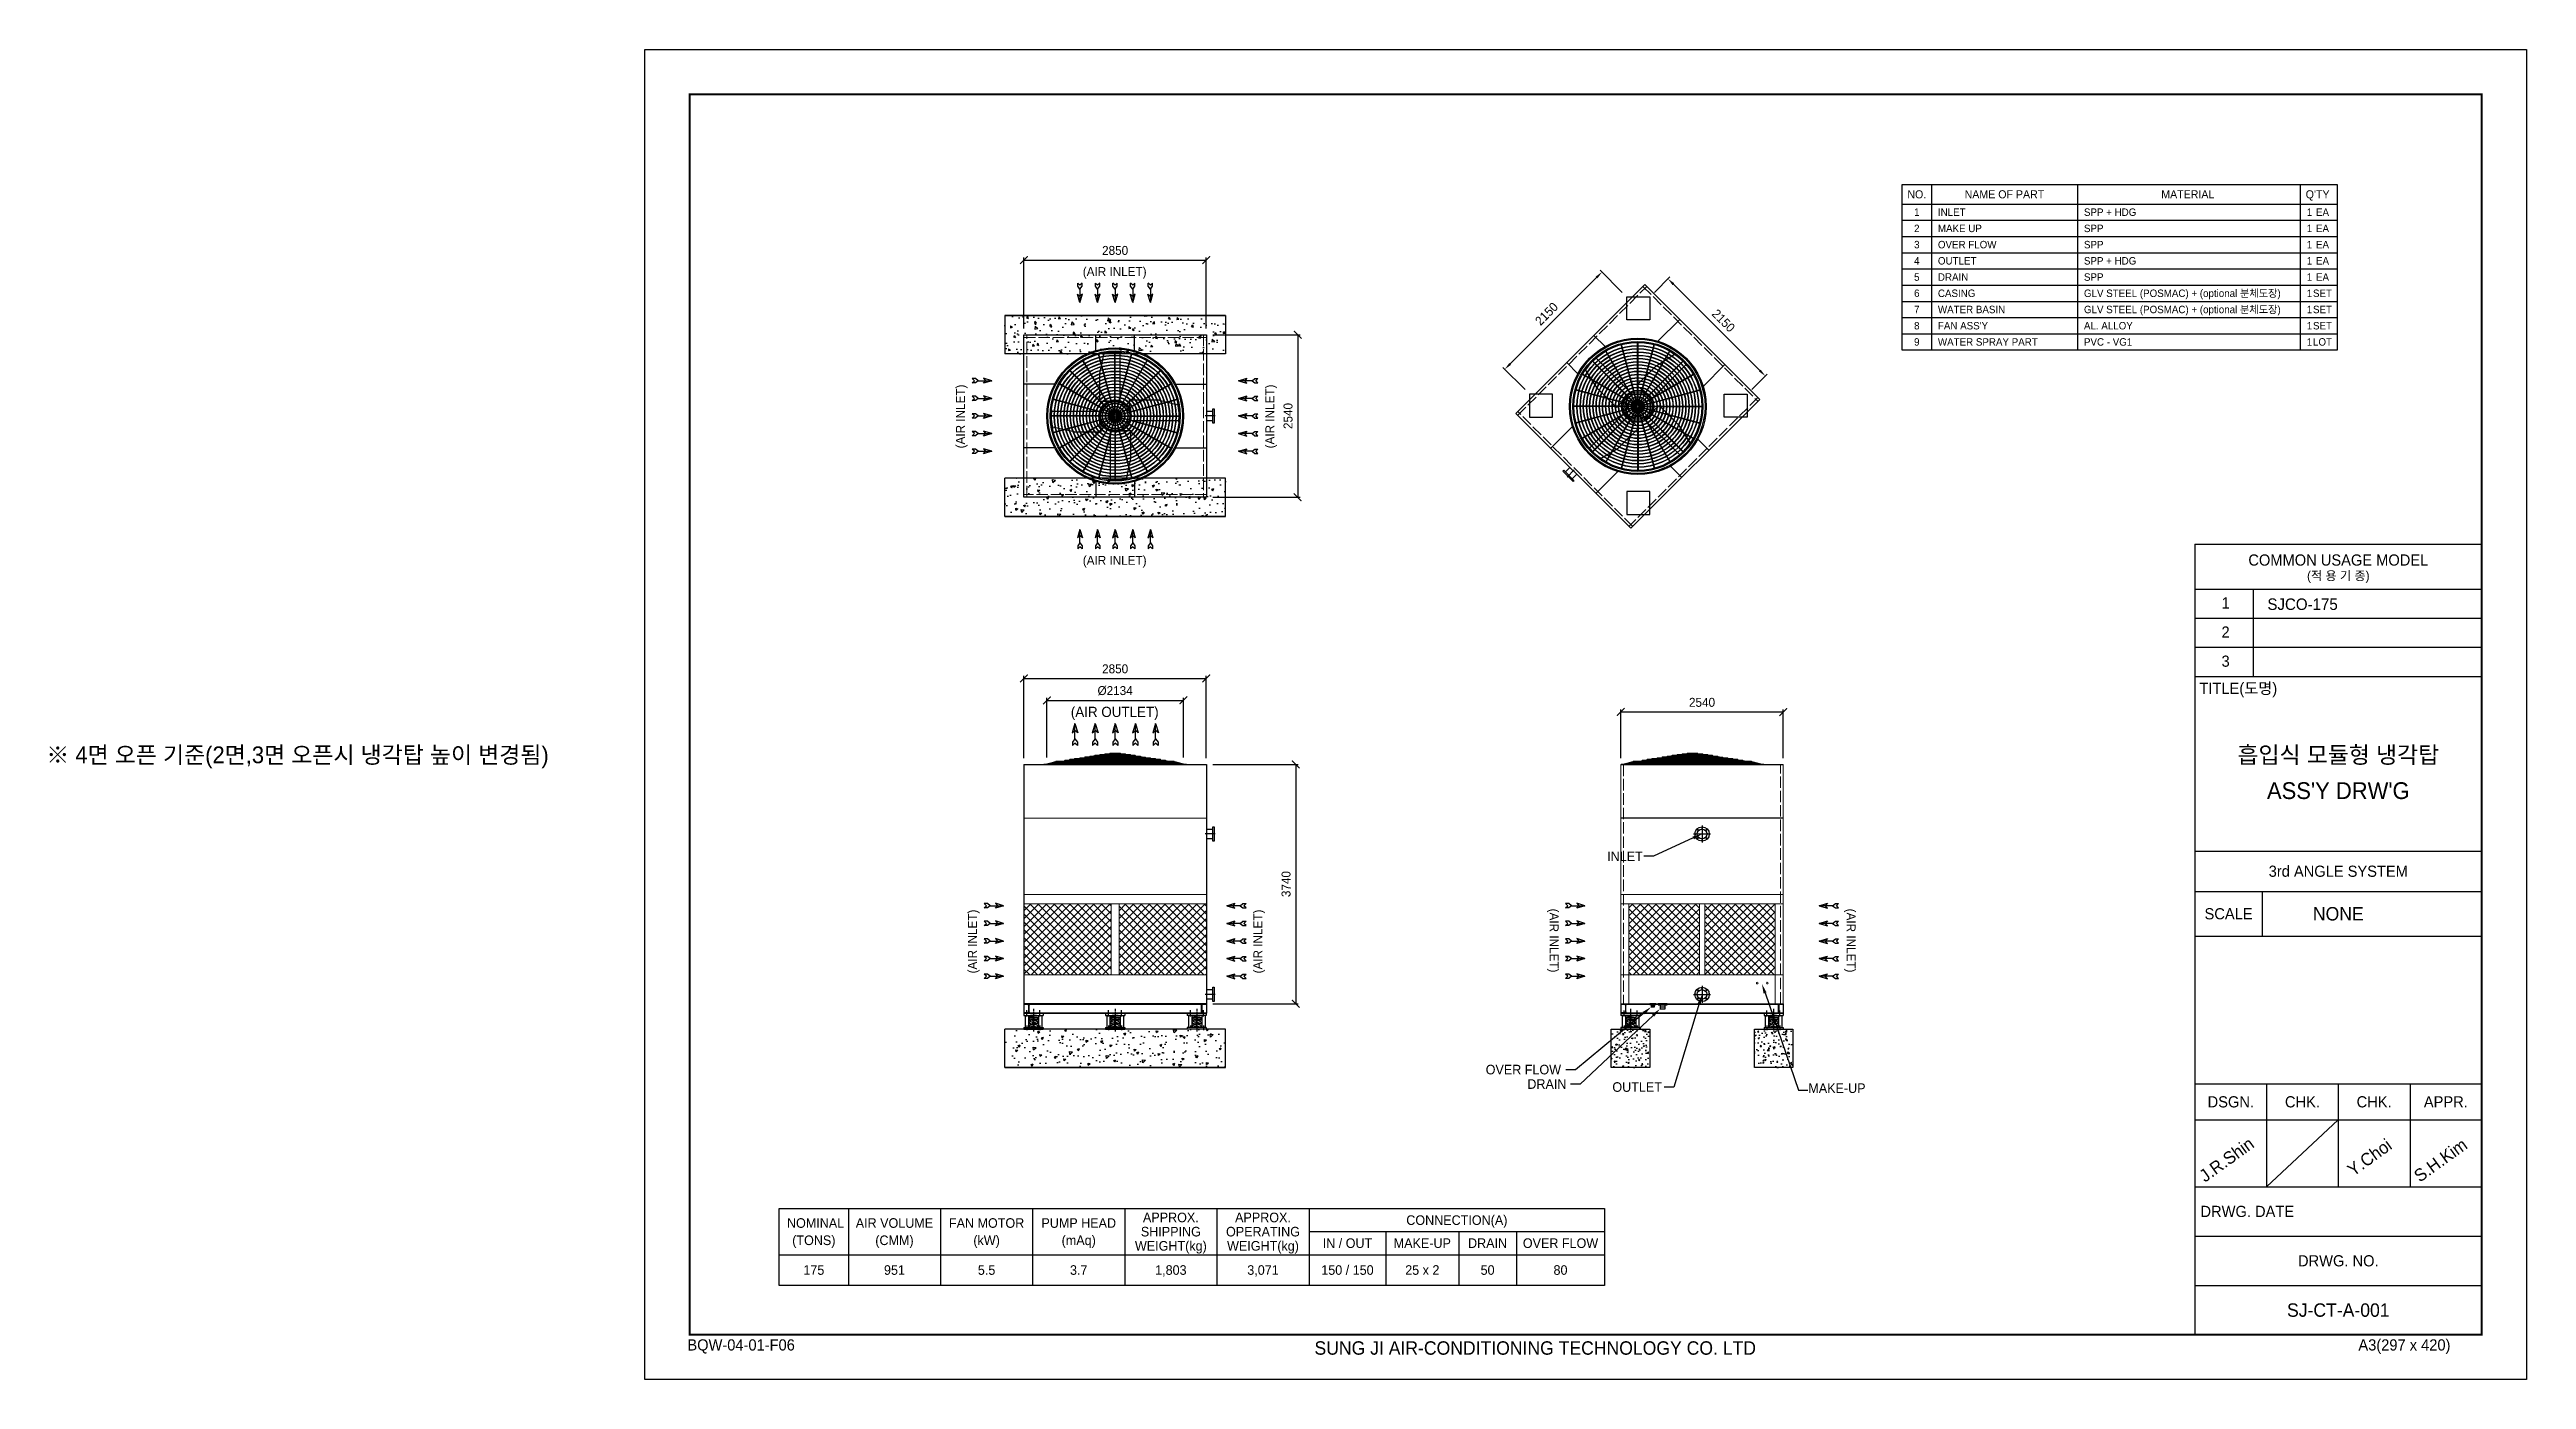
# Model space of a CAD drawing. Header units: millimetres. Extents: x 123490 to 162203, y 41590 to 62385.
import ezdxf
from ezdxf import colors
from ezdxf.entities.mleader import LeaderData, LeaderLine
from ezdxf.enums import TextEntityAlignment as Align
from ezdxf.math import Vec2, Vec3

# ---------------------------------------------------------------- set-up
doc = ezdxf.new("R2010")
doc.units = ezdxf.units.MM
doc.header["$LTSCALE"] = 30
doc.header["$MEASUREMENT"] = 0
doc.linetypes.add('CENTER', pattern=[2, 1.25, -0.25, 0.25, -0.25])
doc.linetypes.add('DASHED', pattern=[15, 12, -3])
doc.layers.get('0').update_dxf_attribs({"linetype": 'CONTINUOUS'})
doc.layers.get('DEFPOINTS').update_dxf_attribs({"color": 143, "linetype": 'CONTINUOUS'})
for name, color, linetype in [('4', 2, 'CONTINUOUS'), ('center', 1, 'CENTER'), ('L1_', 7, 'CONTINUOUS'), ('LINE', 7, 'CONTINUOUS'), ('냉각탑', 4, 'CONTINUOUS'), ('냉각탑_box', 1, 'CONTINUOUS'), ('냉각탑_dim', 1, 'CONTINUOUS'), ('냉각탑_form', 1, 'CONTINUOUS'), ('냉각탑_text', 3, 'CONTINUOUS'), ('냉각탑_기초', 23, 'CONTINUOUS'), ('냉각탑_찬넬방진', 1, 'CONTINUOUS')]:
    doc.layers.add(name, color=color, linetype=linetype)
doc.styles.add('HY울릉도L', font='')
doc.styles.get("Standard").update_dxf_attribs({"font": ''})
doc.styles.add('돋움', font='')
doc.styles.get('HY울릉도L').set_extended_font_data('HY울릉도L')
doc.styles.get('Standard').set_extended_font_data('Dotum')
doc.styles.get('돋움').set_extended_font_data('Dotum')
doc.dimstyles.get("Standard").update_dxf_attribs({"dimtxt": 3.5, "dimasz": 3, "dimexe": 1, "dimexo": 2.5, "dimgap": 2, "dimtad": 2, "dimdec": 0, "dimzin": 0, "dimdsep": 46, "dimtxsty": 'Standard', "dimcen": 2, "dimclrd": 256, "dimclre": 256, "dimadec": 0, "dimazin": 0, "dimtfac": 1, "dimtdec": 0, "dimtofl": 0, "dimtmove": 2, "dimatfit": 3, "dimfxl": 1, "dimtolj": 1, "dimtzin": 0, "dimarcsym": 0})
doc.dimstyles.new('성지DIM', dxfattribs={"dimtxt": 3.5, "dimasz": 3, "dimexe": 1, "dimexo": 2.5, "dimgap": 2, "dimtad": 1, "dimdec": 0, "dimzin": 3, "dimdsep": 46, "dimtxsty": 'HY울릉도L', "dimblk": 'ARCHTICK', "dimcen": -2, "dimclrd": 256, "dimclre": 256, "dimclrt": 7, "dimadec": 0, "dimazin": 0, "dimtfac": 1, "dimtdec": 0, "dimtofl": 0, "dimtmove": 0, "dimatfit": 3, "dimfxl": 1, "dimtolj": 1, "dimtzin": 0, "dimlwe": -1, "dimarcsym": 0})

msp = doc.modelspace()

# ---------------------------------------------------------------- texts
at = {"layer": '냉각탑_text', "style": '돋움'}
for s, height, p in [('NO.', 126.81, (152674.7, 60121.2)), ('NAME OF PART', 126.812, (154044.2, 60121.2)), ('MATERIAL', 126.81, (156910.2, 60121.2)), ("Q'TY", 126.81, (158939.1, 60121.2)), ('2', 116.7, (152674.7, 59588.6)), ('1', 116.7, (152674.7, 59842.2)), ('1', 116.7, (158812.3, 59842.2)), ('1', 116.7, (158812.3, 59588.6)), ('EA', 116.67, (159015.2, 59842.2)), ('EA', 116.67, (159015.2, 59588.6)), ('3', 116.7, (152674.7, 59335)), ('1', 116.7, (158812.3, 59335)), ('EA', 116.67, (159015.2, 59335)), ('(AIR INLET)', 140, (140137.9, 58912.9)), ('4', 116.7, (152674.7, 59081.4)), ('5', 116.7, (152674.7, 58827.7)), ('1', 116.7, (158812.3, 59081.4)), ('1', 116.7, (158812.3, 58827.7)), ('EA', 116.67, (159015.2, 59081.4)), ('EA', 116.67, (159015.2, 58827.7)), ('6', 116.7, (152674.7, 58574.1)), ('1', 116.7, (158812.3, 58574.1)), ('SET', 116.67, (159015.2, 58574.1)), ('8', 116.7, (152674.7, 58066.9)), ('7', 116.7, (152674.7, 58320.5)), ('1', 116.7, (158812.3, 58320.5)), ('1', 116.7, (158812.3, 58066.9)), ('SET', 116.67, (159015.2, 58320.5)), ('SET', 116.67, (159015.2, 58066.9)), ('9', 116.7, (152674.7, 57813.2)), ('1', 116.7, (158812.3, 57813.2)), ('LOT', 116.67, (159015.2, 57813.2)), ('(AIR INLET)', 140, (140137.9, 54398)), ('SJCO-175', 180.04, (158703.8, 53712.2)), ('(AIR OUTLET)', 160, (140138.7, 52028.6)), ('※ 4면 오픈 기준(2면,3면 오픈시 냉각탑 높이 변경됨)', 262.5, (127366.5, 51357.2)), ('흡입식 모듈형 냉각탑', 262.5, (159262.3, 51357.2)), ("ASS'Y DRW'G", 262.5, (159262.3, 50797.2)), ('NONE', 210.05, (159262.3, 48872)), ('APPROX.', 150, (141016, 44123.7)), ('APPROX.', 150, (142456, 44123.7)), ('CONNECTION(A)', 150, (145486, 44081.7)), (' NOMINAL', 150, (135436, 44036.7)), ('(TONS)', 150, (135436, 43766.7)), ('AIR VOLUME', 150, (136696, 44036.7)), ('(CMM)', 150, (136696, 43766.7)), ('FAN MOTOR', 150, (138136, 44036.7)), ('(kW)', 150, (138136, 43766.7)), ('PUMP HEAD', 150, (139576, 44036.7)), ('(mAq)', 150, (139576, 43766.7)), ('WEIGHT(kg)', 150, (141016, 43679.7)), ('SHIPPING', 150, (141016, 43901.7)), ('OPERATING', 150, (142456, 43901.7)), ('WEIGHT(kg)', 150, (142456, 43679.7)), ('IN / OUT', 150, (143776, 43721.7)), ('MAKE-UP', 150, (144946, 43721.7)), ('DRAIN', 150, (145966, 43721.7)), ('OVER FLOW', 150, (147106, 43721.7)), ('175', 150, (135436, 43301.7)), ('951', 150, (136696, 43301.7)), ('5.5', 150, (138136, 43301.7)), ('3.7', 150, (139576, 43301.7)), ('1,803', 150, (141016, 43301.7)), ('3,071', 150, (142456, 43301.7)), ('150 / 150', 150, (143776, 43301.7)), ('25 x 2', 150, (144946, 43301.7)), ('50', 150, (145966, 43301.7)), ('80', 150, (147106, 43301.7)), ('SJ-CT-A-001', 210.051, (159262.3, 42675.4))]:
    msp.add_text(s, height=height, dxfattribs=at).set_placement(p, align=Align.MIDDLE_CENTER)
for s, height, p in [('MAKE UP', 116.67, (153004.4, 59588.6)), ('INLET ', 116.67, (153004.4, 59842.2)), ('SPP + HDG', 116.67, (155287, 59842.2)), ('SPP', 116.67, (155287, 59588.6)), ('OVER FLOW', 116.67, (153004.4, 59335)), ('SPP', 116.67, (155287, 59335)), ('OUTLET ', 116.67, (153004.4, 59081.4)), ('DRAIN', 116.67, (153004.4, 58827.7)), ('SPP + HDG', 116.67, (155287, 59081.4)), ('SPP', 116.67, (155287, 58827.7)), ('CASING', 116.67, (153004.4, 58574.1)), ('GLV STEEL (POSMAC) + (optional 분체도장)', 116.667, (155287, 58574.1)), ('WATER BASIN', 116.667, (153004.4, 58320.5)), ("FAN ASS'Y", 116.67, (153004.4, 58066.9)), ('AL. ALLOY', 116.67, (155287, 58066.9)), ('GLV STEEL (POSMAC) + (optional 분체도장)', 116.667, (155287, 58320.5)), ('WATER SPRAY PART', 116.667, (153004.4, 57813.2)), ('PVC - VG1', 116.67, (155287, 57813.2)), ('OVER FLOW', 150, (145936.8, 46435.5)), ('DRAIN', 150, (146587.8, 46209.5)), ('MAKE-UP', 150, (150979.4, 46144.9))]:
    msp.add_text(s, height=height, dxfattribs=at).set_placement(p, align=Align.MIDDLE_LEFT)
for rotation, p in [(90, (137726.9, 56647.7)), (90, (142563.5, 56647.7)), (90, (137913.9, 48438.2)), (90, (142376.5, 48438.2)), (270, (147005.7, 48453.3)), (270, (151647.4, 48453.3))]:
    msp.add_text('(AIR INLET)', height=140, rotation=rotation, dxfattribs=at).set_placement(p, align=Align.MIDDLE_CENTER)
for s, p in [('INLET', (148391.7, 49770.4)), ('OUTLET', (148690.9, 46163))]:
    msp.add_text(s, height=150, dxfattribs=at).set_placement(p, align=Align.MIDDLE_RIGHT)
for s, p in [('J.R.Shin', (157180.1, 44665)), ('Y.Choi', (159495.5, 44758.4)), ('S.H.Kim', (160536.6, 44665))]:
    msp.add_text(s, height=196.05, rotation=35.81856, dxfattribs=at).set_placement(p)

# ---------------------------------------------------------------- blocks, each defined once
blk = doc.blocks.new('냉각탑form')
at = {"layer": 'DEFPOINTS'}
blk.add_lwpolyline([(0, 297.07), (420.1, 297.07), (420.1, 0), (0, 0)], close=True, dxfattribs=at)
at = {"layer": '냉각탑_form'}
for p, q in [((346.08, 186.55), (346.08, 10)), ((346.08, 186.55), (410.1, 186.55)), ((346.08, 186.55), (410.1, 186.55)), ((346.08, 176.54), (410.1, 176.54)), ((359.09, 176.54), (359.09, 157.04)), ((346.08, 170.04), (410.1, 170.04)), ((346.08, 163.54), (410.1, 163.54)), ((346.08, 157.04), (410.1, 157.04)), ((346.08, 157.04), (410.1, 157.04)), ((346.08, 118.03), (410.1, 118.03)), ((346.08, 109.03), (410.1, 109.03)), ((361.09, 109.03), (361.09, 99.02)), ((346.08, 99.02), (410.1, 99.02)), ((346.08, 66.02), (410.1, 66.02)), ((362.09, 66.02), (362.09, 43.01)), ((378.09, 66.02), (378.09, 43.01)), ((394.1, 66.02), (394.1, 43.01)), ((346.08, 58.01), (410.1, 58.01)), ((378.09, 58.01), (362.09, 43.01)), ((346.08, 43.01), (410.1, 43.01)), ((346.08, 32.01), (410.1, 32.01)), ((346.08, 21.01), (410.1, 21.01))]:
    blk.add_line(p, q, dxfattribs=at)
at = {"layer": '냉각탑_form', "const_width": 0.5}
blk.add_lwpolyline([(10, 287.07), (10, 10), (410.1, 10), (410.1, 287.07)], close=True, dxfattribs=at)
at = {"layer": '냉각탑_form', "style": '돋움'}
for s, height, p in [('COMMON USAGE MODEL', 2.5006, (378.09, 183.04)), ('(적 용 기 종)', 2, (378.09, 179.54)), ('3rd ANGLE SYSTEM', 2.5006, (378.09, 113.53)), ('SCALE', 2.501, (353.59, 104.03)), ('DSGN.', 2.501, (354.09, 62.02)), ('CHK.', 2.501, (370.09, 62.02)), ('CHK.', 2.501, (386.09, 62.02)), ('APPR.', 2.501, (402.1, 62.02)), ('DRWG. NO.', 2.501, (378.09, 26.51))]:
    blk.add_text(s, height=height, dxfattribs=at).set_placement(p, align=Align.MIDDLE_CENTER)
for s, height, p in [('1', 2.5, (352.02, 172.2)), ('2', 2.5, (352.02, 165.7)), ('3', 2.5, (352.02, 159.2)), ('TITLE(도명)', 2.501, (347.09, 153.14)), ('DRWG. DATE', 2.501, (347.32, 36.29)), ('BQW-04-01-F06', 2.5006, (9.48, 6.47)), ('SUNG JI AIR-CONDITIONING TECHNOLOGY CO. LTD', 3.0007, (149.5, 5.53)), ('A3(297 x 420)', 2.5006, (382.58, 6.47))]:
    blk.add_text(s, height=height, dxfattribs=at).set_placement(p)
blk = doc.blocks.new('화살표 IN OUT')
at = {"layer": '냉각탑_dim'}
for p, q in [((-323, 43), (-384, 43)), ((-343, 0), (-384, 43)), ((-384, -43), (-343, 0)), ((-266, 0), (-323, 43)), ((-266, 0), (-323, -43)), ((-266, 0), (0, 0)), ((-163, 50), (-122, 0)), ((0, 0), (-163, 50)), ((-163, -50), (-122, 0)), ((0, 0), (-163, -50)), ((-323, -43), (-384, -43))]:
    blk.add_line(p, q, dxfattribs=at)
blk = doc.blocks.new('_ArchTick')
at = {"color": 0, "linetype": 'ByBlock', "const_width": 0.15}
blk.add_lwpolyline([(-0.5, -0.5), (0.5, 0.5)], dxfattribs=at)
blk = doc.blocks.new('*D33')
at = {"layer": 'DEFPOINTS', "color": 0, "transparency": 16777216}
for p in [(141570, 59093), (138720, 57925), (141570, 57925)]:
    blk.add_point(p, dxfattribs=at)
at = {"layer": '냉각탑_dim', "transparency": 16777216}
for p, q in [((138720, 58025), (138720, 59133)), ((141570, 58025), (141570, 59133))]:
    blk.add_line(p, q, dxfattribs=at)
at = {"layer": '냉각탑_dim', "lineweight": -2, "transparency": 16777216}
blk.add_line((138720, 59093), (141570, 59093), dxfattribs=at)
at = {"layer": '냉각탑_dim', "lineweight": -2, "transparency": 16777216, "xscale": 120, "yscale": 120, "zscale": 120, "rotation": 180}
blk.add_blockref('_ArchTick', (138720, 59093), dxfattribs=at)
at = {"layer": '냉각탑_dim', "lineweight": -2, "transparency": 16777216, "xscale": 120, "yscale": 120, "zscale": 120}
blk.add_blockref('_ArchTick', (141570, 59093), dxfattribs=at)
at = {"layer": '냉각탑_dim', "color": 7, "transparency": 16777216, "insert": (140145, 59243), "char_height": 140, "attachment_point": 5, "style": 'HY울릉도L'}
blk.add_mtext('\\A1;2850', dxfattribs=at)
blk = doc.blocks.new('*D34')
at = {"layer": 'DEFPOINTS', "color": 0, "transparency": 16777216}
for p in [(141570, 57925), (141570, 55385), (142998, 55385)]:
    blk.add_point(p, dxfattribs=at)
at = {"layer": '냉각탑_dim', "transparency": 16777216}
for p, q in [((141670, 57925), (143038, 57925)), ((141670, 55385), (143038, 55385))]:
    blk.add_line(p, q, dxfattribs=at)
at = {"layer": '냉각탑_dim', "lineweight": -2, "transparency": 16777216}
blk.add_line((142998, 57925), (142998, 55385), dxfattribs=at)
at = {"layer": '냉각탑_dim', "lineweight": -2, "transparency": 16777216, "xscale": 120, "yscale": 120, "zscale": 120}
for p, rotation in [((142998, 57925), 90), ((142998, 55385), 270)]:
    blk.add_blockref('_ArchTick', p, dxfattribs=dict(at, rotation=rotation))
at = {"layer": '냉각탑_dim', "color": 7, "transparency": 16777216, "insert": (142848, 56655), "char_height": 140, "attachment_point": 5, "rotation": 90, "style": 'HY울릉도L'}
blk.add_mtext('\\A1;2540', dxfattribs=at)
blk = doc.blocks.new('A$C1FB73ED1')
for p, q in [((1261, 1340), (967, 2438)), ((1267, 1342), (972, 2440)), ((1277, 1343), (1277, 2480)), ((1283, 1343), (1283, 2480)), ((1293, 1342), (1588, 2440)), ((1299, 1340), (1593, 2438)), ((1224, 1309), (239, 1877)), ((1227, 1314), (242, 1883)), ((1233, 1322), (429, 2126)), ((1238, 1327), (434, 2131)), ((1246, 1333), (677, 2318)), ((1251, 1336), (683, 2321)), ((1309, 1336), (1877, 2321)), ((1314, 1333), (1883, 2318)), ((1322, 1327), (2126, 2131)), ((1327, 1322), (2131, 2126)), ((1333, 1314), (2318, 1883)), ((1336, 1309), (2321, 1877)), ((1218, 1293), (120, 1588)), ((1220, 1299), (122, 1593)), ((1340, 1299), (2438, 1593)), ((1342, 1293), (2440, 1588)), ((1217, 1283), (80, 1283)), ((1217, 1277), (80, 1277)), ((1218, 1267), (120, 972)), ((1220, 1261), (122, 967)), ((1224, 1251), (239, 683)), ((1227, 1246), (242, 677)), ((1233, 1238), (429, 434)), ((1238, 1233), (434, 429)), ((1246, 1227), (677, 242)), ((1251, 1224), (683, 239)), ((1261, 1220), (967, 122)), ((1267, 1218), (972, 120)), ((1277, 1217), (1277, 80)), ((1283, 1217), (1283, 80)), ((1293, 1218), (1588, 120)), ((1299, 1220), (1593, 122)), ((1309, 1224), (1877, 239)), ((1314, 1227), (1883, 242)), ((1322, 1233), (2126, 429)), ((1327, 1238), (2131, 434)), ((1333, 1246), (2318, 677)), ((1336, 1251), (2321, 683)), ((1340, 1261), (2438, 967)), ((1342, 1267), (2440, 972)), ((1343, 1283), (2480, 1283)), ((1343, 1277), (2480, 1277))]:
    blk.add_line(p, q)
for radius in [1280, 1260, 1220, 1200]:
    blk.add_circle((1280, 1280), radius)
at = {"ltscale": 5}
for radius in [1143, 1137, 1083, 1077, 1023, 1017, 963, 957, 903, 897, 843, 837, 783, 777, 723, 717, 663, 657, 603, 597, 543, 537, 483, 477, 423, 417, 363, 357, 303, 297, 243, 237, 183, 177, 123, 117, 63, 57, 40, 21]:
    blk.add_circle((1280, 1280), radius, dxfattribs=at)
at = {"color": 7}
blk.add_circle((1280, 1280), 274, dxfattribs=at)
at = {"layer": 'LINE', "color": 7}
for p, q in [((985, 2053), (1072, 2459)), ((1368, 2478), (1368, 1567)), ((985, 2053), (985, 1550)), ((1131, 1550), (985, 1550)), ((1131, 1550), (985, 1550)), ((1131, 1567), (1369, 1567)), ((1131, 1567), (1369, 1567)), ((1131, 1567), (1131, 1549)), ((1131, 1567), (1131, 1549)), ((1131, 1549), (1230, 1549)), ((1131, 1549), (1230, 1549)), ((1330, 1549), (1369, 1549)), ((1330, 1549), (1369, 1549)), ((1369, 1567), (1369, 1549)), ((1369, 1567), (1369, 1549)), ((1549, 1429), (1549, 1330)), ((1549, 1429), (1549, 1330)), ((1567, 1429), (1549, 1429)), ((1567, 1429), (1549, 1429)), ((2111, 1575), (1550, 1575)), ((1550, 1429), (1550, 1575)), ((1550, 1429), (1550, 1575)), ((1567, 1429), (1567, 1191)), ((1567, 1429), (1567, 1191)), ((2111, 1575), (2457, 1488)), ((84, 1368), (993, 1368)), ((84, 1368), (993, 1368)), ((509, 985), (103, 1072)), ((509, 985), (1010, 985)), ((509, 985), (1010, 985)), ((993, 1131), (993, 1369)), ((993, 1131), (993, 1369)), ((993, 1369), (1011, 1369)), ((993, 1369), (1011, 1369)), ((993, 1131), (993, 1369)), ((993, 1131), (993, 1369)), ((993, 1369), (1011, 1369)), ((993, 1369), (1011, 1369)), ((993, 1131), (1011, 1131)), ((993, 1131), (1011, 1131)), ((993, 1131), (1011, 1131)), ((993, 1131), (1011, 1131)), ((1010, 1131), (1010, 985)), ((1010, 1131), (1010, 985)), ((1010, 1131), (1010, 985)), ((1010, 1131), (1010, 985)), ((1011, 1330), (1011, 1369)), ((1011, 1330), (1011, 1369)), ((1011, 1330), (1011, 1369)), ((1011, 1330), (1011, 1369)), ((1011, 1131), (1011, 1230)), ((1011, 1131), (1011, 1230)), ((1011, 1131), (1011, 1230)), ((1011, 1131), (1011, 1230)), ((1230, 1011), (1191, 1011)), ((1191, 993), (1191, 1011)), ((1230, 1011), (1191, 1011)), ((1191, 993), (1191, 1011)), ((1429, 993), (1191, 993)), ((1429, 993), (1191, 993)), ((1192, 82), (1192, 993)), ((1429, 1011), (1330, 1011)), ((1429, 1011), (1330, 1011)), ((1429, 993), (1429, 1011)), ((1429, 993), (1429, 1011)), ((1429, 1010), (1575, 1010)), ((1429, 1010), (1575, 1010)), ((1549, 1230), (1549, 1191)), ((1549, 1230), (1549, 1191)), ((1567, 1191), (1549, 1191)), ((1567, 1191), (1549, 1191)), ((2476, 1192), (1567, 1192)), ((1575, 507), (1575, 1010)), ((1575, 507), (1488, 101)), ((1167, 83), (1167, 85)), ((1393, 83), (1393, 85)), ((1513, 104), (1513, 106))]:
    blk.add_line(p, q, dxfattribs=at)
for points in [[(1272, 1594), (1269, 1588), (1272, 1581), (1280, 1581), (1284, 1588), (1280, 1594)], [(1272, 1594), (1269, 1588), (1272, 1581), (1280, 1581), (1284, 1588), (1280, 1594)], [(966, 1272), (972, 1269), (979, 1272), (979, 1280), (972, 1284), (966, 1280)], [(966, 1272), (972, 1269), (979, 1272), (979, 1280), (972, 1284), (966, 1280)], [(966, 1272), (972, 1269), (979, 1272), (979, 1280), (972, 1284), (966, 1280)], [(966, 1272), (972, 1269), (979, 1272), (979, 1280), (972, 1284), (966, 1280)], [(1288, 966), (1291, 972), (1288, 979), (1280, 979), (1276, 972), (1280, 966)], [(1288, 966), (1291, 972), (1288, 979), (1280, 979), (1276, 972), (1280, 966)], [(1594, 1288), (1588, 1291), (1581, 1288), (1581, 1280), (1588, 1276), (1594, 1280)], [(1594, 1288), (1588, 1291), (1581, 1288), (1581, 1280), (1588, 1276), (1594, 1280)]]:
    blk.add_lwpolyline(points, close=True, dxfattribs=at)
for centre, radius in [((1191, 1559), 2), ((1191, 1559), 2), ((1231, 1559), 2), ((1231, 1559), 2), ((1276, 1588), 8.5), ((1276, 1588), 8.5), ((1350, 1559), 2), ((1350, 1559), 2), ((972, 1276), 8.5), ((972, 1276), 8.5), ((972, 1276), 8.5), ((972, 1276), 8.5), ((1001, 1350), 2), ((1001, 1350), 2), ((1001, 1350), 2), ((1001, 1350), 2), ((1001, 1231), 2), ((1001, 1231), 2), ((1001, 1231), 2), ((1001, 1231), 2), ((1001, 1191), 2), ((1001, 1191), 2), ((1001, 1191), 2), ((1001, 1191), 2), ((1210, 1001), 2), ((1210, 1001), 2), ((1284, 972), 8.5), ((1284, 972), 8.5), ((1329, 1001), 2), ((1329, 1001), 2), ((1369, 1001), 2), ((1369, 1001), 2), ((1559, 1369), 2), ((1559, 1369), 2), ((1559, 1329), 2), ((1559, 1329), 2), ((1559, 1210), 2), ((1559, 1210), 2), ((1588, 1284), 8.5), ((1588, 1284), 8.5)]:
    blk.add_circle(centre, radius, dxfattribs=at)
for centre, radius, start, end in [((1280, 1483), 1000, 83.5007, 103.4595), ((1280, 1483), 998, 83.4876, 103.487), ((1481, 1280), 998, 353.4876, 13.487), ((1481, 1280), 1000, 353.5007, 13.4595), ((1079, 1280), 1000, 173.5007, 193.4595), ((1079, 1280), 998, 173.4876, 193.487), ((1280, 1077), 998, 263.4876, 283.487), ((1280, 1077), 1000, 263.5007, 283.4595)]:
    blk.add_arc(centre, radius, start, end, dxfattribs=at)
blk = doc.blocks.new('A$C2ECD4E72')
at = {"layer": '냉각탑_기초', "ltscale": 30}
h = blk.add_hatch(dxfattribs=at)
h.set_pattern_fill('AR-CONC', color=256, scale=50, angle=-90, style=0)
h.set_pattern_definition([(40, (117570.86, -570.8), (-31.3761, 358.6301), [37.5, -412.5]), (95, (117570.86, -570.8), (376.0961, -69.3757), [30, -330]), (349.54856, (117568.25, -540.92), (344.72, 289.2544), [31.8701, -350.571]), (43.8158, (117670.86, -570.8), (-82.7596, 533.6207), [56.25, -618.75]), (353.36436, (117663.97, -526.34), (487.0593, 467.331), [47.8052, -525.857]), (98.81584, (117670.86, -570.8), (487.0593, 467.331), [45, -495]), (69, (117645.86, -520.8), (-201.30945, 298.4535), [37.5, -412.5]), (124, (117645.86, -520.8), (362.575, 121.6577), [30, -330]), (18.54856, (117629.1, -495.94), (161.2656, 420.1112), [31.8701, -350.571]), (52.5, (117570.86, -570.81), (166.44693, 6.07993), [0, -326, 0, -335, 0, -331.25]), (82.5, (117570.86, -570.8), (197.20586, 131.53477), [0, -191, 0, -318.5, 0, -126.25]), (122.5, (117570.86, -682.31), (-11.27744, 266.91122), [0, -125, 0, -390, 0, -517.5]), (132.5, (117570.86, -732.3), (50.0525, 291.5931), [0, -162.5, 0, -259, 0, -367.5])])
h.paths.add_polyline_path([(0, 0), (0, 600), (3450, 600), (3450, 0)])
for p, q in [((0, 0), (0, 600)), ((3450, 0), (3450, 600)), ((3450, 0), (0, 0))]:
    blk.add_line(p, q, dxfattribs=at)
for points in [[(3450, 600), (0, 600)], [(0, 0), (3450, 0)]]:
    blk.add_lwpolyline(points, dxfattribs=at)
blk = doc.blocks.new('sdfghj')
at = {"layer": '4', "color": 3, "linetype": 'CENTER'}
blk.add_line((77432, -35928), (77432, -36281), dxfattribs=at)
at = {"layer": 'L1_', "color": 2, "linetype": 'Continuous'}
for p, q in [((77283, -35997), (77283, -36029)), ((77283, -35997), (77584, -35997)), ((77584, -35997), (77584, -36029)), ((77283, -36029), (77584, -36029)), ((77283, -36221), (77584, -36221)), ((77283, -36221), (77283, -36247)), ((77283, -36247), (77584, -36247)), ((77301, -36029), (77351, -36029)), ((77301, -36029), (77301, -36222)), ((77301, -36120), (77301, -36221)), ((77351, -36029), (77351, -36222)), ((77351, -36120), (77351, -36221)), ((77367, -36056), (77367, -36068)), ((77428, -36056), (77367, -36056)), ((77367, -36063), (77395, -36068)), ((77367, -36160), (77426, -36133)), ((77367, -36160), (77406, -36171)), ((77367, -36210), (77367, -36221)), ((77495, -36213), (77367, -36213)), ((77367, -36213), (77493, -36213)), ((77368, -36080), (77419, -36056)), ((77368, -36105), (77428, -36077)), ((77368, -36131), (77428, -36103)), ((77368, -36189), (77422, -36164)), ((77496, -36213), (77368, -36213)), ((77369, -36213), (77497, -36213)), ((77370, -36106), (77407, -36113)), ((77425, -36191), (77378, -36213)), ((77384, -36029), (77384, -36031)), ((77477, -36031), (77384, -36031)), ((77419, -36158), (77391, -36149)), ((77428, -36100), (77393, -36093)), ((77425, -36031), (77425, -36041)), ((77440, -36041), (77425, -36041)), ((77428, -36130), (77428, -36041)), ((77428, -36130), (77436, -36130)), ((77436, -36130), (77436, -36041)), ((77436, -36056), (77496, -36056)), ((77438, -36056), (77436, -36056)), ((77496, -36105), (77436, -36077)), ((77436, -36099), (77471, -36093)), ((77495, -36131), (77436, -36103)), ((77497, -36160), (77438, -36133)), ((77438, -36191), (77485, -36213)), ((77440, -36031), (77440, -36041)), ((77495, -36189), (77442, -36164)), ((77496, -36080), (77444, -36056)), ((77444, -36158), (77473, -36149)), ((77493, -36106), (77457, -36113)), ((77497, -36160), (77458, -36171)), ((77496, -36063), (77469, -36068)), ((77477, -36029), (77477, -36031)), ((77496, -36056), (77496, -36068)), ((77497, -36209), (77497, -36221)), ((77509, -36029), (77562, -36029)), ((77509, -36029), (77509, -36221)), ((77509, -36120), (77509, -36221)), ((77562, -36029), (77562, -36221)), ((77562, -36120), (77562, -36221)), ((77584, -36221), (77584, -36247))]:
    blk.add_line(p, q, dxfattribs=at)
at = {"layer": 'L1_', "color": 1, "linetype": 'CENTER'}
for p, q in [((77327, -36047), (77327, -35949)), ((77531, -36047), (77531, -35949)), ((77327, -36189), (77327, -36261)), ((77531, -36188), (77531, -36260))]:
    blk.add_line(p, q, dxfattribs=at)
at = {"layer": 'L1_', "color": 2, "linetype": 'Continuous'}
for centre, radius, start, end in [((77381, -36092), 18.3, 142.4554, 226.9466), ((77394, -36147), 31.4, 150.8406, 199.726), ((77368, -36157), 3.63, 199.726, 254.389), ((77386, -36200), 21.4, 154.2564, 218.822), ((77369, -36083), 3.63, 114.7395, 142.4554), ((77370, -36134), 3.63, 114.7395, 150.8406), ((77370, -36192), 3.63, 114.7395, 154.2564), ((77371, -36103), 3.63, 226.9466, 260.1342), ((77418, -36162), 3.63, 294.7395, 71.8917), ((77424, -36167), 3.63, 22.2631, 114.7395), ((77400, -36177), 29.3, 330.1371, 22.2631), ((77425, -36130), 3.63, 294.7395, 0), ((77464, -36177), 29.3, 157.7369, 209.8629), ((77440, -36130), 3.63, 180, 245.2605), ((77440, -36167), 3.63, 65.2605, 157.7369), ((77446, -36162), 3.63, 108.1083, 245.2605), ((77493, -36103), 3.63, 279.8658, 313.0534), ((77483, -36092), 18.3, 313.0534, 37.5446), ((77494, -36134), 3.63, 29.1594, 65.2605), ((77494, -36192), 3.63, 25.7436, 65.2605), ((77478, -36200), 21.4, 321.178, 25.7436), ((77494, -36083), 3.63, 37.5446, 65.2605), ((77470, -36147), 31.4, 340.274, 29.1594), ((77496, -36157), 3.63, 285.611, 340.274)]:
    blk.add_arc(centre, radius, start, end, dxfattribs=at)
blk = doc.blocks.new('*D45')
at = {"layer": 'DEFPOINTS', "color": 0, "transparency": 16777216}
for p in [(150588, 52027), (148048, 51206), (150588, 51206)]:
    blk.add_point(p, dxfattribs=at)
at = {"layer": '냉각탑_dim', "transparency": 16777216}
for p, q in [((148048, 51306), (148048, 52067)), ((150588, 51306), (150588, 52067))]:
    blk.add_line(p, q, dxfattribs=at)
at = {"layer": '냉각탑_dim', "lineweight": -2, "transparency": 16777216}
blk.add_line((148048, 52027), (150588, 52027), dxfattribs=at)
at = {"layer": '냉각탑_dim', "lineweight": -2, "transparency": 16777216, "xscale": 120, "yscale": 120, "zscale": 120, "rotation": 180}
blk.add_blockref('_ArchTick', (148048, 52027), dxfattribs=at)
at = {"layer": '냉각탑_dim', "lineweight": -2, "transparency": 16777216, "xscale": 120, "yscale": 120, "zscale": 120}
blk.add_blockref('_ArchTick', (150588, 52027), dxfattribs=at)
at = {"layer": '냉각탑_dim', "color": 7, "transparency": 16777216, "insert": (149318, 52177), "char_height": 140, "attachment_point": 5, "style": 'HY울릉도L'}
blk.add_mtext('\\A1;2540', dxfattribs=at)
blk = doc.blocks.new('fsadvwefvwefv')
at = {"layer": '4', "color": 3, "linetype": 'CENTER'}
blk.add_line((147940, 26677), (147940, 26324), dxfattribs=at)
at = {"layer": 'L1_', "color": 2, "linetype": 'Continuous'}
for p, q in [((147788, 26609), (147788, 26577)), ((148089, 26609), (147788, 26609)), ((148089, 26577), (147788, 26577)), ((148089, 26385), (147788, 26385)), ((147788, 26385), (147788, 26359)), ((148089, 26359), (147788, 26359)), ((147863, 26577), (147810, 26577)), ((147810, 26577), (147810, 26385)), ((147810, 26486), (147810, 26385)), ((147863, 26577), (147863, 26385)), ((147863, 26486), (147863, 26385)), ((147875, 26446), (147915, 26435)), ((147875, 26396), (147875, 26385)), ((148003, 26393), (147875, 26393)), ((147876, 26526), (147928, 26550)), ((147876, 26550), (147876, 26538)), ((147936, 26550), (147876, 26550)), ((147876, 26543), (147903, 26538)), ((147876, 26501), (147936, 26529)), ((147876, 26446), (147934, 26473)), ((147876, 26393), (148004, 26393)), ((147877, 26475), (147936, 26503)), ((147877, 26417), (147931, 26442)), ((147878, 26393), (148005, 26393)), ((147879, 26499), (147915, 26493)), ((148005, 26393), (147879, 26393)), ((147934, 26414), (147887, 26393)), ((147895, 26577), (147895, 26575)), ((147895, 26575), (147988, 26575)), ((147928, 26448), (147900, 26457)), ((147936, 26506), (147901, 26512)), ((147933, 26575), (147933, 26565)), ((147933, 26565), (147948, 26565)), ((147935, 26550), (147936, 26550)), ((147936, 26476), (147936, 26565)), ((147944, 26476), (147936, 26476)), ((147944, 26476), (147944, 26565)), ((148005, 26501), (147944, 26529)), ((147944, 26506), (147979, 26512)), ((148004, 26475), (147944, 26503)), ((147945, 26550), (148005, 26550)), ((148005, 26446), (147946, 26473)), ((147947, 26414), (147994, 26393)), ((147948, 26575), (147948, 26565)), ((148004, 26417), (147950, 26442)), ((148004, 26526), (147953, 26550)), ((147953, 26448), (147981, 26457)), ((148002, 26499), (147966, 26493)), ((148005, 26446), (147966, 26435)), ((148005, 26543), (147978, 26538)), ((147988, 26577), (147988, 26575)), ((148005, 26550), (148005, 26538)), ((148005, 26395), (148005, 26385)), ((148071, 26577), (148021, 26577)), ((148021, 26577), (148021, 26384)), ((148021, 26486), (148021, 26385)), ((148071, 26577), (148071, 26384)), ((148071, 26486), (148071, 26385)), ((148089, 26609), (148089, 26577)), ((148089, 26385), (148089, 26359))]:
    blk.add_line(p, q, dxfattribs=at)
at = {"layer": 'L1_', "color": 1, "linetype": 'CENTER'}
for p, q in [((147841, 26558), (147841, 26657)), ((147841, 26418), (147841, 26346)), ((148045, 26558), (148045, 26657)), ((148045, 26417), (148045, 26345))]:
    blk.add_line(p, q, dxfattribs=at)
at = {"layer": 'L1_', "color": 2, "linetype": 'Continuous'}
for centre, radius, start, end in [((147890, 26514), 18.3, 142.4554, 226.9466), ((147903, 26458), 31.4, 150.8406, 199.726), ((147876, 26449), 3.63, 199.726, 254.389), ((147894, 26406), 21.4, 154.2564, 218.822), ((147878, 26523), 3.63, 114.7395, 142.4554), ((147878, 26472), 3.63, 114.7395, 150.8406), ((147878, 26414), 3.63, 114.7395, 154.2564), ((147880, 26503), 3.63, 226.9466, 260.1342), ((147927, 26444), 3.63, 294.7395, 71.8917), ((147932, 26439), 3.63, 22.2631, 114.7395), ((147933, 26476), 3.63, 294.7395, 0), ((147909, 26429), 29.3, 330.1371, 22.2631), ((147972, 26429), 29.3, 157.7369, 209.8629), ((147948, 26476), 3.63, 180, 245.2605), ((147949, 26439), 3.63, 65.2605, 157.7369), ((147954, 26444), 3.63, 108.1083, 245.2605), ((148001, 26503), 3.63, 279.8658, 313.0534), ((147987, 26406), 21.4, 321.178, 25.7436), ((148003, 26523), 3.63, 37.5446, 65.2605), ((147991, 26514), 18.3, 313.0534, 37.5446), ((148003, 26472), 3.63, 29.1594, 65.2605), ((148002, 26414), 3.63, 25.7436, 65.2605), ((148004, 26449), 3.63, 285.611, 340.274), ((147978, 26458), 31.4, 340.274, 29.1594)]:
    blk.add_arc(centre, radius, start, end, dxfattribs=at)
at = {"layer": '냉각탑_기초', "ltscale": 30}
blk.add_line((147980, 26355), (147980, 26355), dxfattribs=at)
blk = doc.blocks.new('*D46')
at = {"layer": 'DEFPOINTS', "color": 0, "transparency": 16777216}
for p in [(141570, 52551), (138720, 51206), (141570, 51206)]:
    blk.add_point(p, dxfattribs=at)
at = {"layer": '냉각탑_dim', "transparency": 16777216}
for p, q in [((138720, 51306), (138720, 52591)), ((141570, 51306), (141570, 52591))]:
    blk.add_line(p, q, dxfattribs=at)
at = {"layer": '냉각탑_dim', "lineweight": -2, "transparency": 16777216}
blk.add_line((138720, 52551), (141570, 52551), dxfattribs=at)
at = {"layer": '냉각탑_dim', "lineweight": -2, "transparency": 16777216, "xscale": 120, "yscale": 120, "zscale": 120, "rotation": 180}
blk.add_blockref('_ArchTick', (138720, 52551), dxfattribs=at)
at = {"layer": '냉각탑_dim', "lineweight": -2, "transparency": 16777216, "xscale": 120, "yscale": 120, "zscale": 120}
blk.add_blockref('_ArchTick', (141570, 52551), dxfattribs=at)
at = {"layer": '냉각탑_dim', "color": 7, "transparency": 16777216, "insert": (140145, 52701), "char_height": 140, "attachment_point": 5, "style": 'HY울릉도L'}
blk.add_mtext('\\A1;2850', dxfattribs=at)
blk = doc.blocks.new('*D47')
at = {"layer": 'DEFPOINTS', "color": 0, "transparency": 16777216}
for p in [(141570, 51206), (141570, 47466), (142967, 47466)]:
    blk.add_point(p, dxfattribs=at)
at = {"layer": '냉각탑_dim', "transparency": 16777216}
for p, q in [((141670, 51206), (143007, 51206)), ((141670, 47466), (143007, 47466))]:
    blk.add_line(p, q, dxfattribs=at)
at = {"layer": '냉각탑_dim', "lineweight": -2, "transparency": 16777216}
blk.add_line((142967, 51206), (142967, 47466), dxfattribs=at)
at = {"layer": '냉각탑_dim', "lineweight": -2, "transparency": 16777216, "xscale": 120, "yscale": 120, "zscale": 120}
for p, rotation in [((142967, 51206), 90), ((142967, 47466), 270)]:
    blk.add_blockref('_ArchTick', p, dxfattribs=dict(at, rotation=rotation))
at = {"layer": '냉각탑_dim', "color": 7, "transparency": 16777216, "insert": (142817, 49336), "char_height": 140, "attachment_point": 5, "rotation": 90, "style": 'HY울릉도L'}
blk.add_mtext('\\A1;3740', dxfattribs=at)
blk = doc.blocks.new('A$C05CA400C')
at = {"layer": '냉각탑_기초', "ltscale": 30}
h = blk.add_hatch(dxfattribs=at)
h.set_pattern_fill('AR-CONC', color=256, scale=30, style=0)
h.set_pattern_definition([(50, (-16569.06, -4991.66), (215.178, -18.8256), [22.5, -247.5]), (355, (-16569.06, -4991.66), (-41.6254, 225.6576), [18, -198]), (100.4514, (-16551.13, -4993.23), (173.5528, 206.8319), [19.122, -210.3426]), (46.1842, (-16569.06, -4931.66), (320.1723, -49.6557), [33.75, -371.25]), (96.6356, (-16542.38, -4935.8), (280.399, 292.2354), [28.683, -315.514]), (351.1842, (-16569.06, -4931.66), (280.3986, 292.2356), [27, -297]), (21, (-16539.06, -4946.66), (179.0721, -120.7857), [22.5, -247.5]), (326, (-16539.06, -4946.66), (72.9946, 217.545), [18, -198]), (71.4514, (-16524.13, -4956.72), (252.0668, 96.7591), [19.122, -210.3426]), (37.5, (-16569.06, -4991.66), (3.64796, 99.86816), [0, -195.6, 0, -201, 0, -198.75]), (7.5, (-16569.06, -4991.66), (78.92086, 118.3235), [0, -114.6, 0, -191.1, 0, -75.75]), (327.5, (-16635.96, -4991.66), (160.14673, -6.76646), [0, -75, 0, -234, 0, -310.5]), (317.5, (-16665.96, -4991.66), (174.9559, 30.0315), [0, -97.5, 0, -155.4, 0, -220.5])])
h.paths.add_polyline_path([(0, 600), (600, 600), (600, 0), (0, 0)])
blk.add_lwpolyline([(0, 600), (600, 600), (600, 0), (0, 0)], close=True, dxfattribs=at)
blk = doc.blocks.new('*D53')
at = {"layer": 'DEFPOINTS', "color": 0, "transparency": 16777216}
for p in [(141212, 52209), (139078, 51217), (141212, 51217)]:
    blk.add_point(p, dxfattribs=at)
at = {"layer": '냉각탑_dim', "transparency": 16777216}
for p, q in [((139078, 51317), (139078, 52249)), ((141212, 51317), (141212, 52249))]:
    blk.add_line(p, q, dxfattribs=at)
at = {"layer": '냉각탑_dim', "lineweight": -2, "transparency": 16777216}
blk.add_line((139078, 52209), (141212, 52209), dxfattribs=at)
at = {"layer": '냉각탑_dim', "lineweight": -2, "transparency": 16777216, "xscale": 120, "yscale": 120, "zscale": 120, "rotation": 180}
blk.add_blockref('_ArchTick', (139078, 52209), dxfattribs=at)
at = {"layer": '냉각탑_dim', "lineweight": -2, "transparency": 16777216, "xscale": 120, "yscale": 120, "zscale": 120}
blk.add_blockref('_ArchTick', (141212, 52209), dxfattribs=at)
at = {"layer": '냉각탑_dim', "color": 7, "transparency": 16777216, "insert": (140145, 52359), "char_height": 140, "attachment_point": 5, "style": 'HY울릉도L'}
blk.add_mtext('\\A1;%%C2134', dxfattribs=at)
blk = doc.blocks.new('*D56')
at = {"lineweight": -2, "ltscale": 500, "transparency": 16777216}
for p, q in [((170722, 49895), (170963, 50136)), ((171019, 50022), (172370, 48672)), ((172242, 48374), (172483, 48615))]:
    blk.add_line(p, q, dxfattribs=at)
at = {"ltscale": 500, "transparency": 16777216}
for points in [[(171033, 50037), (171005, 50008), (170934, 50107)], [(172384, 48686), (172356, 48658), (172455, 48587)]]:
    blk.add_solid(points, dxfattribs=at)
at = {"layer": 'DEFPOINTS', "color": 0, "ltscale": 500, "transparency": 16777216}
for p in [(170651, 49824), (172455, 48587), (172171, 48304)]:
    blk.add_point(p, dxfattribs=at)
at = {"color": 0, "ltscale": 500, "transparency": 16777216, "insert": (171801, 49453), "char_height": 140, "attachment_point": 5, "rotation": 315}
blk.add_mtext('\\A1;2150', dxfattribs=at)
blk = doc.blocks.new('*D57')
at = {"lineweight": -2, "ltscale": 500, "transparency": 16777216}
for p, q in [((169817, 50128), (168467, 48777)), ((170220, 49895), (169874, 50241)), ((168700, 48374), (168354, 48721))]:
    blk.add_line(p, q, dxfattribs=at)
at = {"ltscale": 500, "transparency": 16777216}
for points in [[(169803, 50142), (169831, 50114), (169902, 50213)], [(168453, 48791), (168481, 48763), (168382, 48692)]]:
    blk.add_solid(points, dxfattribs=at)
at = {"layer": 'DEFPOINTS', "color": 0, "ltscale": 500, "transparency": 16777216}
for p in [(170291, 49824), (168382, 48692), (168771, 48304)]:
    blk.add_point(p, dxfattribs=at)
at = {"color": 0, "ltscale": 500, "transparency": 16777216, "insert": (169036, 49559), "char_height": 140, "attachment_point": 5, "rotation": 45}
blk.add_mtext('\\A1;2150', dxfattribs=at)
blk = doc.blocks.new('pad')
at = {"ltscale": 500}
for p, q in [((170290.9, 49823.8), (170650.9, 49823.8)), ((170290.9, 49463.8), (170290.9, 49823.8)), ((170650.9, 49823.8), (170650.9, 49463.8)), ((170650.9, 49463.8), (170290.9, 49463.8)), ((169130.6, 48303.5), (168770.6, 48303.5)), ((168770.6, 48303.5), (168770.6, 47943.5)), ((169130.6, 47943.5), (169130.6, 48303.5)), ((170290.9, 48303.5), (170650.9, 48303.5)), ((170290.9, 47943.5), (170290.9, 48303.5)), ((170650.9, 48303.5), (170650.9, 47943.5)), ((171811.2, 48303.5), (172171.2, 48303.5)), ((171811.2, 47943.5), (171811.2, 48303.5)), ((172171.2, 48303.5), (172171.2, 47943.5)), ((168770.6, 47943.5), (169130.6, 47943.5)), ((170650.9, 47943.5), (170290.9, 47943.5)), ((172171.2, 47943.5), (171811.2, 47943.5)), ((170650.9, 46783.3), (170290.9, 46783.3)), ((170290.9, 46783.3), (170290.9, 46423.3)), ((170650.9, 46423.3), (170650.9, 46783.3)), ((170290.9, 46423.3), (170650.9, 46423.3))]:
    blk.add_line(p, q, dxfattribs=at)
for p1, p2, distance, picture, middle in [((170290.9, 49823.8), (168770.6, 48303.5), -549.8, '*D57', (169035.8, 49558.6)), ((170650.9, 49823.8), (172171.2, 48303.5), 401, '*D56', (171800.7, 49453.3))]:
    dim = blk.add_aligned_dim(p1=p1, p2=p2, distance=distance, dimstyle='Standard', override={"dimscale": 40}, dxfattribs=at)
    dim.commit()
    dim.dimension.update_dxf_attribs({"geometry": picture, "text_midpoint": middle})

# ---------------------------------------------------------------- dimensions: what is measured, and where the dimension line sits
at = {"layer": '냉각탑_dim'}
for base, p1, p2, picture, middle in [((141570.4, 59092.8), (138720.4, 57925.2), (141570.4, 57925.2), '*D33', (140145.4, 59242.8)), ((141570.4, 52551), (138720.4, 51205.7), (141570.4, 51205.7), '*D46', (140145.4, 52701)), ((150588, 52027.3), (148048, 51205.7), (150588, 51205.5), '*D45', (149318, 52177.3))]:
    dim = msp.add_linear_dim(base=base, p1=p1, p2=p2, dimstyle='성지DIM', override={"dimscale": 40}, dxfattribs=at)
    dim.commit()
    dim.dimension.update_dxf_attribs({"geometry": picture, "text_midpoint": middle})
for base, p1, p2, picture, middle in [((142998.3, 55385.2), (141570.4, 57925.2), (141570.4, 55385.2), '*D34', (142848.3, 56655.2)), ((142967.5, 47465.7), (141570.4, 51205.7), (141570.4, 47465.7), '*D47', (142817.5, 49335.7))]:
    dim = msp.add_linear_dim(base=base, p1=p1, p2=p2, angle=90, dimstyle='성지DIM', override={"dimscale": 40}, dxfattribs=at)
    dim.commit()
    dim.dimension.update_dxf_attribs({"geometry": picture, "text_midpoint": middle})
dim = msp.add_linear_dim(base=(141212.4, 52208.6), p1=(139078.4, 51217), p2=(141212.4, 51217), text='%%C<>', dimstyle='성지DIM', override={"dimscale": 40}, dxfattribs=at)
dim.commit()
dim.dimension.update_dxf_attribs({"geometry": '*D53', "text_midpoint": (140145.4, 52358.6)})

# ---------------------------------------------------------------- hatches: boundary and pattern name
at = {"ltscale": 500}
h = msp.add_hatch(dxfattribs=at)
h.set_pattern_fill('ANSI37', color=256, scale=700)
h.set_pattern_definition([(45, (-49083.31, 40665.58), (-61.871843, 61.871843), []), (135, (-49083.31, 40665.58), (-61.871843, -61.871843), [])])
h.paths.add_polyline_path([(138720.4, 49025.7), (138720.4, 47915.7), (140082.9, 47915.7), (140082.9, 49025.7)])
h.paths.add_polyline_path([(141570.4, 47915.7), (141570.4, 49025.7), (140207.9, 49025.7), (140207.9, 47915.7)])
h = msp.add_hatch(dxfattribs=at)
h.set_pattern_fill('ANSI37', color=256, scale=700)
h.set_pattern_definition([(45, (-46605.445, 40665.58), (-61.871843, 61.871843), []), (135, (-46605.445, 40665.58), (-61.871843, -61.871843), [])])
h.paths.add_polyline_path([(148173, 49025.7), (148173, 48470.7), (148173, 47915.7), (149276, 47915.7), (149276, 49025.7)])
h.paths.add_polyline_path([(150463, 47915.7), (150463, 49025.7), (149360, 49025.7), (149360, 47915.7)])

# ---------------------------------------------------------------- linework, layer by layer
for p, q in [((146408.6, 56695.4), (148423.8, 58710.6)), ((148423.8, 58710.6), (150219.9, 56914.6)), ((148627.2, 57825), (148968.3, 58166.1)), ((138720.4, 55385.2), (138720.4, 57925.2)), ((138720.4, 57925.2), (141570.4, 57925.2)), ((139845.4, 57679.2), (139845.4, 57925.2)), ((140445.4, 57679.2), (140445.4, 57925.2)), ((141570.4, 57925.2), (141570.4, 55385.2)), ((147802.3, 57741.1), (147628.3, 57915.1)), ((147378, 57316.9), (147204.1, 57490.9)), ((149334.3, 57117.9), (149675.4, 57459)), ((139202.8, 57155.2), (138720.4, 57155.2)), ((141088, 57155.2), (141570.4, 57155.2)), ((150219.9, 56914.6), (148204.6, 54899.3)), ((148204.6, 54899.3), (146408.6, 56695.4)), ((139202.8, 56155.2), (138720.4, 56155.2)), ((141088, 56155.2), (141570.4, 56155.2)), ((147294.2, 56492), (146953, 56150.9)), ((149250.4, 56293), (149424.4, 56119.1)), ((148001.3, 55784.9), (147660.1, 55443.8)), ((148826.1, 55868.8), (149000.1, 55694.8)), ((141570.4, 55385.2), (138720.4, 55385.2)), ((139845.4, 55631.3), (139845.4, 55385.2)), ((140445.4, 55631.3), (140445.4, 55385.2)), ((138720.4, 51205.7), (141570.4, 51205.7)), ((138720.4, 51205.7), (138720.4, 47465.7)), ((141258.8, 51205.7), (139032, 51205.7)), ((141570.4, 51205.7), (141570.4, 47465.7)), ((148048, 51205.7), (150588, 51205.7)), ((150281.4, 51205.7), (148054.6, 51205.7)), ((141570.4, 47465.7), (138720.4, 47465.7))]:
    msp.add_line(p, q, dxfattribs=at)
at = {"color": 5, "linetype": 'DASHED', "lineweight": 9, "ltscale": 0.5}
for p, q in [((146438.3, 56665.7), (148453.5, 58680.9)), ((148394.1, 58680.9), (150190.2, 56884.9)), ((138720.4, 57883.2), (141570.4, 57883.2)), ((138762.4, 55385.2), (138762.4, 57925.2)), ((141528.4, 57925.2), (141528.4, 55385.2)), ((150190.2, 56944.3), (148174.9, 54929)), ((148234.3, 54929), (146438.3, 56725.1)), ((141570.4, 55427.2), (138720.4, 55427.2)), ((148090, 51205.7), (148090, 47465.7)), ((150546, 47465.7), (150546, 51205.7))]:
    msp.add_line(p, q, dxfattribs=at)
at = {"color": 3}
for p, q in [((141570.4, 56730.2), (141670.4, 56730.2)), ((141670.4, 56580.2), (141570.4, 56580.2)), ((141690.4, 56543.2), (141670.4, 56543.2)), ((147142.5, 55791.7), (147156.7, 55805.8)), ((147182.9, 55779.7), (147253.6, 55850.4)), ((147359.6, 55744.3), (147288.9, 55673.6)), ((141570.4, 50194.7), (141670.4, 50194.7)), ((141670.4, 50044.7), (141570.4, 50044.7)), ((141690.4, 50007.7), (141670.4, 50007.7)), ((141570.4, 47685.7), (141670.4, 47685.7)), ((141670.4, 47535.7), (141570.4, 47535.7)), ((141690.4, 47498.7), (141670.4, 47498.7)), ((148523.4, 47435.7), (148573.4, 47435.7)), ((148662.2, 47417.7), (148742.2, 47417.7))]:
    msp.add_line(p, q, dxfattribs=at)
at = {"lineweight": 18, "ltscale": 500}
for p, q in [((148048, 51205.7), (148048, 47465.7)), ((150588, 47465.7), (150588, 51205.7)), ((138720.4, 50365.7), (141570.4, 50365.7)), ((150588, 50372.3), (148048, 50372.3)), ((150588, 50365.3), (148048, 50365.3)), ((141570.4, 49175.7), (138720.4, 49175.7)), ((150588, 49175.7), (148048, 49175.7)), ((141570.4, 49025.7), (138720.4, 49025.7)), ((140082.9, 49025.7), (140207.9, 49025.7)), ((140082.9, 49025.7), (140082.9, 47915.7)), ((140207.9, 47915.7), (140207.9, 49025.7)), ((150588, 49025.7), (148048, 49025.7)), ((148048, 47465.7), (148048, 49025.7)), ((148173, 47465.7), (148173, 49025.7)), ((149276, 49025.7), (149360, 49025.7)), ((149276, 49025.7), (149276, 47915.7)), ((149360, 49025.7), (149360, 47915.7)), ((150463, 47465.7), (150463, 49025.7)), ((140082.9, 47915.7), (138720.4, 47915.7)), ((140082.9, 47915.7), (140207.9, 47915.7)), ((141570.4, 47915.7), (140207.9, 47915.7)), ((148048, 47915.7), (149276, 47915.7)), ((149276, 47915.7), (149360, 47915.7)), ((149360, 47915.7), (150588, 47915.7)), ((141570.4, 47465.7), (138720.4, 47465.7)), ((148048, 47465.7), (150588, 47465.7))]:
    msp.add_line(p, q, dxfattribs=at)
at = {"color": 3}
for points in [[(141670.4, 56543.2), (141670.4, 56767.7), (141690.4, 56767.7), (141690.4, 56543.2)], [(147156.7, 55805.8), (147315.4, 55647.1), (147301.3, 55632.9), (147142.5, 55791.7)], [(141670.4, 50007.7), (141670.4, 50232.2), (141690.4, 50232.2), (141690.4, 50007.7)], [(141670.4, 47498.7), (141670.4, 47723.2), (141690.4, 47723.2), (141690.4, 47498.7)]]:
    msp.add_lwpolyline(points, dxfattribs=at)
for points in [[(148503.4, 47465.7), (148503.4, 47455.7), (148593.4, 47455.7), (148593.4, 47465.7)], [(148523.4, 47455.7), (148523.4, 47415.7), (148573.4, 47415.7), (148573.4, 47455.7)], [(148630.2, 47465.7), (148630.2, 47449.7), (148774.2, 47449.7), (148774.2, 47465.7)], [(148662.2, 47449.7), (148662.2, 47385.7), (148742.2, 47385.7), (148742.2, 47449.7)]]:
    msp.add_lwpolyline(points, close=True, dxfattribs=at)
for centre, radius in [((149318, 50119.7), 112.5), ((149224.3, 50119.7), 6), ((149318, 50119.7), 75), ((149251.7, 50186), 6), ((149251.7, 50053.4), 6), ((149318, 50213.5), 6), ((149318, 50026), 6), ((149384.3, 50186), 6), ((149384.3, 50053.4), 6), ((149411.8, 50119.7), 6), ((149318, 47610.7), 112.5), ((149224.3, 47610.7), 6), ((149318, 47610.7), 75), ((149251.7, 47677), 6), ((149318, 47704.5), 6), ((149384.3, 47677), 6), ((149411.8, 47610.7), 6), ((149251.7, 47544.4), 6), ((149318, 47517), 6), ((149384.3, 47544.4), 6)]:
    msp.add_circle(centre, radius, dxfattribs=at)
at = {"lineweight": 18, "ltscale": 500}
for centre in [(150180.5, 47787.7), (150338, 47787.7)]:
    msp.add_circle(centre, 12.5, dxfattribs=at)
at = {"layer": 'center', "linetype": 'CENTER', "ltscale": 50}
for p, q in [((141710.4, 56655.2), (141550.4, 56655.2)), ((147207.6, 55698.3), (147320.7, 55811.5)), ((141710.4, 50119.7), (141550.4, 50119.7)), ((149186, 50119.7), (149450, 50119.7)), ((149318, 50251.7), (149318, 49987.7)), ((149318, 47742.7), (149318, 47478.7)), ((141710.4, 47610.7), (141550.4, 47610.7)), ((149186, 47610.7), (149450, 47610.7))]:
    msp.add_line(p, q, dxfattribs=at)
at = {"layer": '냉각탑', "linetype": 'Continuous', "lineweight": 15}
for p, q in [((138925.4, 51205.7), (141365.4, 51205.7)), ((138925.4, 51205.7), (141365.4, 51205.7)), ((141365.4, 51205.7), (138925.4, 51205.7)), ((139078.4, 51217), (139138.2, 51231.1)), ((139078.4, 51217), (140015.9, 51217)), ((139078.4, 51208.3), (141212.4, 51208.3)), ((139078.4, 51207.7), (141212.4, 51207.7)), ((140016.3, 51223.1), (139104.6, 51223.1)), ((139138.2, 51231.1), (140016.9, 51231.1)), ((139142.8, 51231.1), (139194.3, 51247.1)), ((139154, 51228.3), (139156, 51228.3)), ((139254, 51228.1), (139157.2, 51228.1)), ((139170.2, 51239.3), (139169.1, 51239.3)), ((139172.1, 51239.5), (139169.9, 51239.5)), ((139171.8, 51225), (139193.2, 51228.1)), ((139172.1, 51239.5), (139174.1, 51239.5)), ((139174.1, 51239.5), (139208.7, 51236.1)), ((139321.8, 51239.3), (139175.5, 51239.3)), ((139219.3, 51250.7), (139194.3, 51247.1)), ((139208.4, 51249.1), (140017.8, 51249.1)), ((139246.7, 51236.1), (139210.1, 51239.3)), ((139220.9, 51260.2), (140578.4, 51260.2)), ((139303.3, 51250.3), (139220.9, 51250.3)), ((139305.8, 51250.7), (139223.7, 51247.1)), ((139307.8, 51250.7), (139225.7, 51247.1)), ((139255.2, 51228.3), (139234.7, 51225)), ((139259.1, 51228.3), (139238.6, 51225)), ((139255.2, 51228.3), (139259.1, 51228.3)), ((139416, 51228.1), (139260.2, 51228.1)), ((139273.3, 51225), (139292.5, 51228.1)), ((139323.5, 51239.5), (139302.5, 51236.1)), ((139305.8, 51250.7), (139307.8, 51250.7)), ((139327.4, 51239.5), (139306.4, 51236.1)), ((139389.1, 51250.3), (139309.4, 51250.3)), ((139321.1, 51247.1), (139342.5, 51250.3)), ((139323.5, 51239.5), (139327.4, 51239.5)), ((139471.4, 51239.3), (139328.7, 51239.3)), ((139355.7, 51261.8), (139330.1, 51258.2)), ((139340.5, 51236.1), (139359.7, 51239.3)), ((139381.5, 51261.8), (139356.8, 51258.2)), ((139357.5, 51271.2), (140548.3, 51271.2)), ((139378.4, 51261.3), (139357.6, 51261.3)), ((139383.6, 51261.8), (139358.8, 51258.2)), ((139391.4, 51252.7), (139369.8, 51249.1)), ((139395.3, 51252.7), (139373.7, 51249.1)), ((139381.5, 51263.8), (139383.6, 51263.8)), ((139456.5, 51263.3), (139385.4, 51263.3)), ((139391.4, 51255.7), (139395.3, 51255.7)), ((139395.5, 51263.2), (139417, 51266.3)), ((139526.4, 51255.3), (139396.8, 51255.3)), ((139416.9, 51233.3), (139400.2, 51230)), ((139422.5, 51233.3), (139405.7, 51230)), ((139407.2, 51252.1), (139426.4, 51255.3)), ((139434.1, 51277.9), (139407.8, 51274.2)), ((139627.5, 51235.1), (139423.3, 51235.1)), ((139457.3, 51277.9), (139431.9, 51274.2)), ((139459.3, 51277.9), (139433.9, 51274.2)), ((139434, 51230), (139449.7, 51233.1)), ((139436.1, 51287.2), (140330.3, 51287.2)), ((139453.5, 51277.4), (139436.1, 51277.4)), ((139459.3, 51266.8), (139437.1, 51263.2)), ((139463.2, 51266.8), (139441, 51263.2)), ((139472.8, 51244.5), (139455.6, 51241.1)), ((139457.3, 51277.9), (139459.3, 51277.9)), ((139459.3, 51266.8), (139463.2, 51266.8)), ((139478.3, 51244.5), (139461.2, 51241.1)), ((139523.8, 51277.4), (139461.3, 51277.4)), ((139581.3, 51268.3), (139464.8, 51268.3)), ((139470, 51274.2), (139491.4, 51277.4)), ((139473.9, 51263.2), (139493.1, 51266.3)), ((139666.8, 51246.3), (139479.4, 51246.3)), ((139512.6, 51289.1), (139485.5, 51285.2)), ((139489, 51243.1), (139504.7, 51246.3)), ((139527.2, 51279.9), (139504.4, 51276.2)), ((139533, 51291.1), (139506.9, 51287.2)), ((139531.1, 51279.9), (139508.3, 51276.2)), ((139535.1, 51291.1), (139509, 51287.2)), ((139528.2, 51257.7), (139510.6, 51254.1)), ((139514.7, 51300.3), (140306.7, 51300.3)), ((139528.6, 51290.4), (139514.7, 51290.4)), ((139533.8, 51257.7), (139516.1, 51254.1)), ((139527.2, 51279.9), (139531.1, 51279.9)), ((139636.3, 51281.4), (139532.9, 51281.4)), ((139533, 51291.1), (139535.1, 51291.1)), ((139705.7, 51259.3), (139534.9, 51259.3)), ((139591.1, 51292.4), (139537.2, 51292.4)), ((139540.7, 51276.2), (139559.9, 51279.4)), ((139543.5, 51254.1), (139559.2, 51257.3)), ((139544.4, 51287.2), (139565.8, 51290.4)), ((139591, 51304.2), (139563.3, 51300.3)), ((139583.6, 51270.8), (139565.5, 51267.2)), ((139589.2, 51270.8), (139571.1, 51267.2)), ((139595.1, 51293.1), (139571.7, 51289.2)), ((139599, 51293.1), (139575.7, 51289.2)), ((139610.8, 51304.2), (139584, 51300.3)), ((139612.8, 51304.2), (139586.1, 51300.3)), ((139746.5, 51270.3), (139592.5, 51270.3)), ((139595.3, 51311.3), (140277, 51311.3)), ((139605.6, 51303.4), (139595.3, 51303.4)), ((139600, 51267.2), (139615.6, 51270.3)), ((139693.3, 51292.4), (139602.9, 51292.4)), ((139609.4, 51289.2), (139628.6, 51292.4)), ((139610.8, 51304.2), (139612.8, 51304.2)), ((139660.4, 51303.4), (139615.1, 51303.4)), ((139630.1, 51240.1), (139618.3, 51236.8)), ((139620.8, 51300.3), (139642.2, 51303.4)), ((139641.1, 51281.9), (139622.5, 51278.2)), ((139636.9, 51240.1), (139625.1, 51236.8)), ((139646.6, 51281.9), (139628, 51278.2)), ((139630.1, 51240.1), (139636.9, 51240.1)), ((139876.1, 51239.9), (139637.5, 51239.9)), ((139665, 51304.2), (139641, 51300.3)), ((139671.5, 51315.3), (139643, 51311.3)), ((139669, 51304.2), (139645, 51300.3)), ((139645.1, 51236.8), (139656.2, 51239.9)), ((139785.4, 51281.4), (139648.1, 51281.4)), ((139654.5, 51278.2), (139670.1, 51281.4)), ((139669.8, 51248.5), (139657.6, 51245.1)), ((139686.6, 51315.3), (139659.1, 51311.3)), ((139688.6, 51315.3), (139661.1, 51311.3)), ((139676.6, 51248.5), (139664.4, 51245.1)), ((139665, 51304.2), (139669, 51304.2)), ((139669.8, 51250.5), (139676.6, 51250.5)), ((139748.2, 51305.4), (139671, 51305.4)), ((139673.9, 51324.3), (140029.3, 51324.3)), ((139680.7, 51316.5), (139673.9, 51316.5)), ((139676.1, 51302.3), (139695.3, 51305.4)), ((139896.7, 51250.3), (139677.3, 51250.3)), ((139696.6, 51295.1), (139677.5, 51291.2)), ((139702.1, 51295.1), (139683, 51291.2)), ((139684.1, 51247.1), (139695.2, 51250.3)), ((139686.6, 51317.3), (139688.6, 51317.3)), ((139727.7, 51316.5), (139691, 51316.5)), ((139695.3, 51313.3), (139716.7, 51316.5)), ((139709, 51261.7), (139696.5, 51258.1)), ((139715.8, 51261.7), (139703.3, 51258.1)), ((139824.3, 51294.4), (139703.6, 51294.4)), ((139733, 51317.3), (139708.4, 51313.3)), ((139708.9, 51291.2), (139724.6, 51294.4)), ((139709, 51261.7), (139715.8, 51261.7)), ((139736.9, 51317.3), (139712.3, 51313.3)), ((139916.8, 51261.3), (139716.6, 51261.3)), ((139749.9, 51328.5), (139720.7, 51324.3)), ((139722.6, 51258.1), (139733.7, 51261.3)), ((139752, 51306.2), (139732.4, 51302.3)), ((139733, 51317.3), (139736.9, 51317.3)), ((139762.4, 51328.5), (139734.2, 51324.3)), ((139748.2, 51272.8), (139735.3, 51269.2)), ((139764.4, 51328.5), (139736.2, 51324.3)), ((139757.6, 51306.2), (139738, 51302.3)), ((139803.2, 51316.5), (139739, 51316.5)), ((139755, 51272.8), (139742.2, 51269.2)), ((139742.9, 51313.3), (139762.1, 51316.5)), ((139748.2, 51272.8), (139755, 51272.8)), ((140260.1, 51335.4), (139752.5, 51335.4)), ((139752.5, 51335.4), (140030.7, 51335.4)), ((139755.8, 51327.5), (139752.5, 51327.5)), ((139936.9, 51272.3), (139755.9, 51272.3)), ((139863.1, 51305.4), (139759.2, 51305.4)), ((139761.2, 51269.2), (139772.2, 51272.3)), ((139762.4, 51328.5), (139764.4, 51328.5)), ((139763.4, 51302.3), (139779.1, 51305.4)), ((139795, 51327.5), (139766.9, 51327.5)), ((139769.7, 51324.3), (139791.1, 51327.5)), ((139787.4, 51283.9), (139774.2, 51280.2)), ((139800.9, 51328.5), (139775.7, 51324.3)), ((139804.9, 51328.5), (139779.6, 51324.3)), ((139794.2, 51283.9), (139781, 51280.2)), ((139807.5, 51317.3), (139787.4, 51313.3)), ((139787.4, 51283.9), (139794.2, 51283.9)), ((140480, 51283.4), (139792.2, 51283.4)), ((139813, 51317.3), (139792.9, 51313.3)), ((139828.4, 51339.6), (139798.5, 51335.4)), ((139799.7, 51280.2), (139810.8, 51283.4)), ((139800.9, 51328.5), (139804.9, 51328.5)), ((139858.2, 51331.5), (139807.1, 51331.5)), ((139838.2, 51343.6), (139809.3, 51339.4)), ((139809.6, 51328.3), (139828.8, 51331.5)), ((139840.2, 51343.6), (139811.3, 51339.4)), ((139826.6, 51299.1), (139813.1, 51295.2)), ((139902, 51320.5), (139814.8, 51320.5)), ((139817.9, 51317.3), (139833.6, 51320.5)), ((139833.4, 51299.1), (139819.9, 51295.2)), ((139826.6, 51299.1), (139833.4, 51299.1)), ((140459.8, 51350.4), (139831.1, 51350.4)), ((140300.3, 51298.4), (139834.5, 51298.4)), ((139838.2, 51343.6), (139840.2, 51343.6)), ((139838.2, 51295.2), (139849.3, 51298.4)), ((139863, 51332.5), (139842.3, 51328.3)), ((139862.4, 51342.5), (139842.8, 51342.5)), ((139868.9, 51343.6), (139843, 51339.4)), ((139872.8, 51343.6), (139846.9, 51339.4)), ((139868.5, 51332.5), (139847.9, 51328.3)), ((139865.8, 51310.2), (139851.9, 51306.3)), ((139872.6, 51310.2), (139858.7, 51306.3)), ((139865.8, 51310.2), (139872.6, 51310.2)), ((139868.9, 51343.6), (139872.8, 51343.6)), ((139876.4, 51243.3), (139870.3, 51240)), ((139940.9, 51331.5), (139870.4, 51331.5)), ((139872.4, 51328.3), (139888.1, 51331.5)), ((140280.3, 51309.4), (139873.8, 51309.4)), ((139913.1, 51342.5), (139875.2, 51342.5)), ((140396.8, 51243.1), (139876.1, 51243.1)), ((139906.9, 51354.8), (139876.2, 51350.4)), ((139876.3, 51339.4), (139895.5, 51342.5)), ((139876.4, 51243.3), (139884, 51243.3)), ((139876.7, 51306.3), (139887.8, 51309.4)), ((139884, 51243.3), (139877.9, 51240)), ((139914, 51354.8), (139884.4, 51350.4)), ((139916, 51354.8), (139886.4, 51350.4)), ((139888.2, 51240), (139894, 51243.1)), ((139905, 51321.3), (139890.8, 51317.3)), ((139897.2, 51254.5), (139890.9, 51251.1)), ((140376.4, 51254.3), (139896.7, 51254.3)), ((139897.2, 51254.5), (139904.8, 51254.5)), ((139918.5, 51343.6), (139897.3, 51339.4)), ((139911.8, 51321.3), (139897.6, 51317.3)), ((139904.8, 51254.5), (139898.5, 51251.1)), ((139924, 51343.6), (139902.9, 51339.4)), ((139905, 51321.3), (139911.8, 51321.3)), ((139908.7, 51251.1), (139914.4, 51254.3)), ((140381.2, 51361.4), (139909.7, 51361.4)), ((139936.9, 51354.8), (139910.3, 51350.4)), ((139917.5, 51265.7), (139911, 51262.1)), ((140270.2, 51320.5), (139913.1, 51320.5)), ((139914, 51354.8), (139916, 51354.8)), ((139940.8, 51354.8), (139914.2, 51350.4)), ((139915.3, 51317.3), (139926.4, 51320.5)), ((140356.5, 51265.3), (139916.8, 51265.3)), ((139917.5, 51265.7), (139925, 51265.7)), ((139925, 51265.7), (139918.6, 51262.1)), ((139929.7, 51353.6), (139918.7, 51353.6)), ((139979.7, 51342.5), (139925.9, 51342.5)), ((139926.9, 51339.4), (139942.6, 51342.5)), ((139928.6, 51262.1), (139934.3, 51265.3)), ((139944.3, 51332.5), (139929.7, 51328.3)), ((139937.7, 51276.8), (139931.1, 51273.2)), ((139951.1, 51332.5), (139936.5, 51328.3)), ((139936.9, 51354.8), (139940.8, 51354.8)), ((140340.2, 51276.3), (139936.9, 51276.3)), ((139937.7, 51276.8), (139945.3, 51276.8)), ((139945.3, 51276.8), (139938.7, 51273.2)), ((139943.1, 51350.4), (139962.3, 51353.6)), ((139968.1, 51353.6), (139943.2, 51353.6)), ((139944.3, 51332.5), (139951.1, 51332.5)), ((139948.5, 51273.2), (139954.3, 51276.3)), ((139957.7, 51287.8), (139951.1, 51284.2)), ((139974, 51354.8), (139952.3, 51350.4)), ((140036.5, 51331.5), (139952.4, 51331.5)), ((139953.8, 51328.3), (139964.9, 51331.5)), ((139985.4, 51365.9), (139953.9, 51361.4)), ((139957.7, 51289.8), (139965.3, 51289.8)), ((139979.5, 51356.8), (139957.8, 51352.4)), ((139965.3, 51289.8), (139958.6, 51286.2)), ((139989.8, 51367.9), (139959.4, 51363.4)), ((139991.8, 51367.9), (139961.5, 51363.4)), ((139983.5, 51345.6), (139968.5, 51341.4)), ((139968.5, 51286.2), (139974.2, 51289.4)), ((139977.6, 51300.9), (139971, 51297.2)), ((139974, 51356.8), (139979.5, 51356.8)), ((139990.3, 51345.6), (139975.3, 51341.4)), ((140004.9, 51367.9), (139977.6, 51363.4)), ((139977.6, 51300.9), (139985.2, 51300.9)), ((139985.2, 51300.9), (139978.6, 51297.2)), ((139981.4, 51352.4), (139997, 51355.6)), ((140018.6, 51355.6), (139981.5, 51355.6)), ((140008.8, 51367.9), (139981.6, 51363.4)), ((139983.5, 51345.6), (139990.3, 51345.6)), ((139985.4, 51367.9), (139986.1, 51367.3)), ((140004, 51300.4), (139986.5, 51300.4)), ((140302.6, 51374.5), (139988.2, 51374.5)), ((139988.4, 51297.2), (139994.2, 51300.4)), ((139989.8, 51367.9), (139991.8, 51367.9)), ((139997.6, 51311.9), (139990.9, 51308.3)), ((140057.6, 51344.5), (139991.7, 51344.5)), ((139992.3, 51341.4), (140003.4, 51344.5)), ((139997, 51366.6), (139994.7, 51366.6)), ((139997.6, 51311.9), (140005.2, 51311.9)), ((140005.2, 51311.9), (139998.5, 51308.3)), ((140004.9, 51367.9), (140008.8, 51367.9)), ((140029.5, 51367.9), (140007.2, 51363.4)), ((140022.7, 51356.8), (140007.4, 51352.4)), ((140008.4, 51308.3), (140014.1, 51311.4)), ((140017.5, 51322.9), (140010.9, 51319.3)), ((140023.1, 51366.6), (140011.3, 51366.6)), ((140035, 51367.9), (140012.8, 51363.4)), ((140029.5, 51356.8), (140014.2, 51352.4)), ((140015.9, 51217), (140270.9, 51217)), ((140016.9, 51231.1), (140270, 51231.1)), ((140270.9, 51223.1), (140016.9, 51223.1)), ((140017.5, 51322.9), (140025, 51322.9)), ((140017.8, 51249.1), (140285, 51249.1)), ((140027.7, 51324.3), (140018.5, 51319.3)), ((140022.7, 51356.8), (140029.5, 51356.8)), ((140266, 51321.6), (140022.7, 51321.6)), ((140022.7, 51321.6), (140266, 51321.6)), ((140029.5, 51367.9), (140035, 51367.9)), ((140030.8, 51352.4), (140041.9, 51355.6)), ((140077.7, 51355.6), (140031, 51355.6)), ((140063.9, 51379), (140031.7, 51374.5)), ((140065.7, 51379), (140034.5, 51374.5)), ((140035.8, 51363.4), (140051.5, 51366.6)), ((140067.7, 51379), (140036.6, 51374.5)), ((140057.5, 51366.6), (140037.1, 51366.6)), ((140145.4, 51333.6), (140037.9, 51333.6)), ((140072.9, 51379), (140044.9, 51374.5)), ((140062, 51367.9), (140046.3, 51363.4)), ((140076.8, 51379), (140048.9, 51374.5)), ((140059.6, 51345.6), (140051.8, 51341.4)), ((140068.8, 51367.9), (140053.1, 51363.4)), ((140067.2, 51345.6), (140059.4, 51341.4)), ((140059.6, 51345.6), (140067.2, 51345.6)), ((140062, 51367.9), (140068.8, 51367.9)), ((140085, 51379), (140062.2, 51374.5)), ((140063.9, 51379), (140064.1, 51378.8)), ((140224, 51385.5), (140066.8, 51385.5)), ((140066.8, 51385.5), (140224, 51385.5)), ((140090.6, 51379), (140067.8, 51374.5)), ((140141.5, 51344.5), (140067.9, 51344.5)), ((140068.2, 51341.4), (140073.9, 51344.5)), ((140069.4, 51363.4), (140080.5, 51366.6)), ((140097.8, 51366.6), (140070.3, 51366.6)), ((140079.9, 51356.8), (140071.9, 51352.4)), ((140087.5, 51356.8), (140079.5, 51352.4)), ((140079.9, 51356.8), (140087.5, 51356.8)), ((140101.3, 51379), (140085.1, 51374.5)), ((140088.1, 51352.4), (140093.9, 51355.6)), ((140141.5, 51355.6), (140088.2, 51355.6)), ((140108.1, 51379), (140091.9, 51374.5)), ((140100.2, 51367.9), (140092.1, 51363.4)), ((140096.3, 51377.6), (140092.7, 51377.6)), ((140093.4, 51376.8), (140093.3, 51377.6)), ((140107.8, 51367.9), (140099.6, 51363.4)), ((140100.2, 51367.9), (140107.8, 51367.9)), ((140107.9, 51374.5), (140110.3, 51375.1)), ((140108.1, 51363.4), (140113.8, 51366.6)), ((140141.5, 51366.6), (140108.5, 51366.6)), ((140118, 51377.6), (140109.6, 51377.6)), ((140110.3, 51375.1), (140110, 51377.6)), ((140120.5, 51379), (140112.2, 51374.5)), ((140128.1, 51379), (140119.8, 51374.5)), ((140120.5, 51379), (140128.1, 51379)), ((140128, 51374.5), (140129.3, 51375.1)), ((140141.5, 51377.6), (140128.9, 51377.6)), ((140129.3, 51375.1), (140129.1, 51377.6)), ((140145.4, 51333.6), (140252.9, 51333.6)), ((140149.3, 51377.6), (140161.9, 51377.6)), ((140149.3, 51366.6), (140182.3, 51366.6)), ((140149.3, 51355.6), (140202.6, 51355.6)), ((140149.3, 51344.5), (140223, 51344.5)), ((140161.6, 51375.1), (140161.7, 51377.6)), ((140162.8, 51374.5), (140161.6, 51375.1)), ((140162.7, 51379), (140171.1, 51374.5)), ((140170.3, 51379), (140162.7, 51379)), ((140170.3, 51379), (140178.6, 51374.5)), ((140172.9, 51377.6), (140181.2, 51377.6)), ((140182.7, 51363.4), (140177, 51366.6)), ((140180.5, 51375.1), (140180.8, 51377.6)), ((140182.9, 51374.5), (140180.5, 51375.1)), ((140182.8, 51379), (140198.9, 51374.5)), ((140183, 51367.9), (140191.2, 51363.4)), ((140190.6, 51367.9), (140183, 51367.9)), ((140189.6, 51379), (140205.7, 51374.5)), ((140190.6, 51367.9), (140198.8, 51363.4)), ((140193, 51366.6), (140220.6, 51366.6)), ((140194.5, 51377.6), (140198.1, 51377.6)), ((140202.7, 51352.4), (140196.9, 51355.6)), ((140197.4, 51376.8), (140197.5, 51377.6)), ((140200.3, 51379), (140223.1, 51374.5)), ((140203.4, 51356.8), (140211.3, 51352.4)), ((140210.9, 51356.8), (140203.4, 51356.8)), ((140205.8, 51379), (140228.6, 51374.5)), ((140221.4, 51363.4), (140210.4, 51366.6)), ((140210.9, 51356.8), (140218.9, 51352.4)), ((140213.1, 51355.6), (140259.9, 51355.6)), ((140214, 51379), (140242, 51374.5)), ((140222.6, 51341.4), (140216.9, 51344.5)), ((140218, 51379), (140245.9, 51374.5)), ((140222, 51367.9), (140237.7, 51363.4)), ((140228.8, 51367.9), (140222, 51367.9)), ((140223.1, 51379), (140254.3, 51374.5)), ((140223.7, 51345.6), (140231.4, 51341.4)), ((140231.3, 51345.6), (140223.7, 51345.6)), ((140225.1, 51379), (140256.3, 51374.5)), ((140226.9, 51379), (140226.7, 51378.8)), ((140226.9, 51379), (140259.2, 51374.5)), ((140228.8, 51367.9), (140244.5, 51363.4)), ((140231.3, 51345.6), (140239, 51341.4)), ((140233.2, 51344.5), (140299.2, 51344.5)), ((140233.4, 51366.6), (140253.7, 51366.6)), ((140255, 51363.4), (140239.3, 51366.6)), ((140260, 51352.4), (140248.9, 51355.6)), ((140254.3, 51333.5), (140338.5, 51333.5)), ((140255.8, 51367.9), (140278, 51363.4)), ((140261.3, 51367.9), (140255.8, 51367.9)), ((140614.9, 51322.3), (140259.6, 51322.3)), ((140538.3, 51335.4), (140260.1, 51335.4)), ((140261.3, 51367.9), (140283.6, 51363.4)), ((140261.3, 51356.8), (140276.6, 51352.4)), ((140268.1, 51356.8), (140261.3, 51356.8)), ((140693.5, 51311.3), (140264.2, 51311.3)), ((140772.1, 51300.3), (140265.1, 51300.3)), ((140265.8, 51322.9), (140272.3, 51319.3)), ((140273.3, 51322.9), (140265.8, 51322.9)), ((140265.9, 51320.5), (140377.8, 51320.5)), ((140850.7, 51287.2), (140266.1, 51287.2)), ((140266.9, 51309.4), (140417.1, 51309.4)), ((140929.3, 51273.2), (140267.1, 51273.2)), ((140267.8, 51366.6), (140279.5, 51366.6)), ((140267.8, 51296.4), (140456.3, 51296.4)), ((141065.9, 51260.2), (140268, 51260.2)), ((140268.1, 51356.8), (140283.4, 51352.4)), ((140268.8, 51283.4), (140495.6, 51283.4)), ((141092.5, 51249.1), (140269, 51249.1)), ((140269.8, 51278.3), (140345, 51278.3)), ((141148, 51231.1), (140270, 51231.1)), ((140270.7, 51265.3), (140365.3, 51265.3)), ((141156.6, 51223.1), (140270.9, 51223.1)), ((141212.4, 51217), (140270.9, 51217)), ((140271.7, 51254.3), (140385.7, 51254.3)), ((140272.2, 51355.6), (140309.3, 51355.6)), ((140272.7, 51243.1), (140406.5, 51243.1)), ((140273.3, 51322.9), (140279.9, 51319.3)), ((140282.4, 51308.3), (140276.7, 51311.4)), ((140282, 51367.9), (140309.3, 51363.4)), ((140286, 51367.9), (140282, 51367.9)), ((140285.7, 51311.9), (140292.3, 51308.3)), ((140293.2, 51311.9), (140285.7, 51311.9)), ((140286, 51367.9), (140313.2, 51363.4)), ((140286.8, 51300.4), (140304.3, 51300.4)), ((140298.5, 51341.4), (140287.4, 51344.5)), ((140293.2, 51311.9), (140299.9, 51308.3)), ((140293.8, 51366.6), (140296.2, 51366.6)), ((140309.5, 51352.4), (140293.8, 51355.6)), ((140302.4, 51297.2), (140296.7, 51300.4)), ((140299, 51367.9), (140329.3, 51363.4)), ((140301, 51367.9), (140299, 51367.9)), ((140300.5, 51345.6), (140315.5, 51341.4)), ((140307.3, 51345.6), (140300.5, 51345.6)), ((140301, 51367.9), (140331.4, 51363.4)), ((140305.4, 51367.9), (140304.8, 51367.3)), ((140305.4, 51367.9), (140336.9, 51363.4)), ((140305.6, 51300.9), (140312.2, 51297.2)), ((140313.2, 51300.9), (140305.6, 51300.9)), ((140307.3, 51345.6), (140322.3, 51341.4)), ((140311.1, 51342.5), (140364.9, 51342.5)), ((140311.3, 51356.8), (140333, 51352.4)), ((140316.9, 51356.8), (140311.3, 51356.8)), ((140313.2, 51300.9), (140319.8, 51297.2)), ((140322.3, 51286.2), (140316.6, 51289.4)), ((140316.9, 51356.8), (140338.5, 51352.4)), ((140322.7, 51355.6), (140347.6, 51355.6)), ((140325.5, 51289.8), (140332.2, 51286.2)), ((140333.1, 51289.8), (140325.5, 51289.8)), ((140337, 51330.3), (140325.9, 51333.5)), ((140347.8, 51352.4), (140328.6, 51355.6)), ((140333.1, 51289.8), (140339.8, 51286.2)), ((140342.3, 51275.2), (140336.5, 51278.3)), ((140339.8, 51334.5), (140354.3, 51330.3)), ((140346.6, 51334.5), (140339.8, 51334.5)), ((140345.5, 51278.8), (140352.1, 51275.2)), ((140353.1, 51278.8), (140345.5, 51278.8)), ((140346.6, 51332.5), (140361.1, 51328.3)), ((140363.9, 51339.4), (140348.3, 51342.5)), ((140353.9, 51356.8), (140350, 51356.8)), ((140350, 51354.8), (140376.6, 51350.4)), ((140350, 51329.5), (140420.5, 51329.5)), ((140353.1, 51276.8), (140359.7, 51273.2)), ((140353.9, 51354.8), (140380.5, 51350.4)), ((140353.9, 51272.3), (140534.9, 51272.3)), ((140362.2, 51262.1), (140356.5, 51265.3)), ((140361.1, 51353.6), (140372.1, 51353.6)), ((140375.5, 51317.3), (140364.5, 51320.5)), ((140365.8, 51265.7), (140372.2, 51262.1)), ((140373.4, 51265.7), (140365.8, 51265.7)), ((140366.8, 51343.6), (140388, 51339.4)), ((140372.4, 51343.6), (140393.5, 51339.4)), ((140373.4, 51265.7), (140379.8, 51262.1)), ((140374, 51261.3), (140574.2, 51261.3)), ((140374.8, 51354.8), (140404.4, 51350.4)), ((140376.8, 51354.8), (140374.8, 51354.8)), ((140382.2, 51251.1), (140376.4, 51254.3)), ((140376.8, 51354.8), (140406.5, 51350.4)), ((140377.7, 51342.5), (140415.7, 51342.5)), ((140379, 51321.3), (140393.2, 51317.3)), ((140385.8, 51321.3), (140379, 51321.3)), ((140383.9, 51354.8), (140414.6, 51350.4)), ((140385.8, 51321.3), (140400, 51317.3)), ((140386.1, 51254.5), (140392.4, 51251.1)), ((140393.7, 51254.5), (140386.1, 51254.5)), ((140388.8, 51318.5), (140476, 51318.5)), ((140392.2, 51248.3), (140611.5, 51248.3)), ((140393.7, 51254.5), (140399.9, 51251.1)), ((140414.5, 51339.4), (140395.3, 51342.5)), ((140402.6, 51240), (140396.8, 51243.1)), ((140418.4, 51326.3), (140402.7, 51329.5)), ((140414.1, 51306.3), (140403, 51309.4)), ((140406.8, 51243.3), (140412.9, 51240)), ((140414.4, 51243.3), (140406.8, 51243.3)), ((140412.7, 51237.1), (140651.3, 51237.1)), ((140414.4, 51241.3), (140420.5, 51238)), ((140418, 51341.6), (140443.9, 51337.4)), ((140421.9, 51341.6), (140418, 51341.6)), ((140418.2, 51308.2), (140432.1, 51304.3)), ((140425, 51308.2), (140418.2, 51308.2)), ((140421.9, 51341.6), (140447.8, 51337.4)), ((140422.3, 51330.5), (140442.9, 51326.3)), ((140425, 51308.2), (140438.9, 51304.3)), ((140427.7, 51305.4), (140531.6, 51305.4)), ((140427.8, 51330.5), (140448.5, 51326.3)), ((140428.5, 51340.5), (140448, 51340.5)), ((140432.7, 51329.5), (140483.7, 51329.5)), ((140452.6, 51293.2), (140441.5, 51296.4)), ((140450.6, 51341.6), (140479.5, 51337.4)), ((140452.6, 51341.6), (140450.6, 51341.6)), ((140452.6, 51341.6), (140481.5, 51337.4)), ((140472.9, 51315.3), (140457.2, 51318.5)), ((140457.4, 51297.1), (140470.9, 51293.2)), ((140464.2, 51297.1), (140457.4, 51297.1)), ((140481.2, 51326.3), (140462, 51329.5)), ((140462.4, 51339.6), (140492.3, 51335.4)), ((140464.2, 51297.1), (140477.7, 51293.2)), ((140464.6, 51294.4), (140585.2, 51294.4)), ((140477.8, 51317.3), (140497.9, 51313.3)), ((140491.1, 51280.2), (140480, 51283.4)), ((140483.3, 51317.3), (140503.4, 51313.3)), ((140489.9, 51330.5), (140485.9, 51330.5)), ((140485.9, 51328.5), (140511.2, 51324.3)), ((140487.6, 51316.5), (140551.8, 51316.5)), ((140489.9, 51328.5), (140515.1, 51324.3)), ((140495.8, 51327.5), (140523.9, 51327.5)), ((140496.6, 51283.9), (140509.8, 51280.2)), ((140503.5, 51283.9), (140496.6, 51283.9)), ((140521.1, 51324.3), (140499.7, 51327.5)), ((140503.4, 51281.4), (140640.7, 51281.4)), ((140503.5, 51283.9), (140516.6, 51280.2)), ((140527.4, 51302.3), (140511.7, 51305.4)), ((140529.7, 51269.2), (140518.6, 51272.3)), ((140528.4, 51328.5), (140526.4, 51328.5)), ((140526.4, 51328.5), (140554.6, 51324.3)), ((140528.4, 51328.5), (140556.6, 51324.3)), ((140548, 51313.3), (140528.8, 51316.5)), ((140533.2, 51306.2), (140552.8, 51302.3)), ((140535, 51327.5), (140538.3, 51327.5)), ((140535.9, 51272.8), (140548.7, 51269.2)), ((140542.7, 51272.8), (140535.9, 51272.8)), ((140538.8, 51306.2), (140558.4, 51302.3)), ((140540.6, 51303.4), (140617.8, 51303.4)), ((140540.9, 51328.5), (140570.1, 51324.3)), ((140542.3, 51270.3), (140696.3, 51270.3)), ((140542.7, 51272.8), (140555.5, 51269.2)), ((140553.9, 51317.3), (140578.5, 51313.3)), ((140557.8, 51317.3), (140553.9, 51317.3)), ((140555.8, 51317.3), (140580.5, 51313.3)), ((140568.2, 51258.1), (140557.1, 51261.3)), ((140561.1, 51314.5), (140597.8, 51314.5)), ((140579.9, 51291.2), (140564.2, 51294.4)), ((140593.6, 51311.3), (140572.1, 51314.5)), ((140573.1, 51261.7), (140585.5, 51258.1)), ((140579.9, 51261.7), (140573.1, 51261.7)), ((140579.9, 51259.7), (140592.3, 51256.1)), ((140581.2, 51259.3), (140751.9, 51259.3)), ((140586.7, 51293.1), (140605.8, 51289.2)), ((140592.3, 51293.1), (140611.4, 51289.2)), ((140612.7, 51300.3), (140593.5, 51303.4)), ((140604.7, 51245.1), (140593.6, 51248.3)), ((140595.5, 51292.4), (140685.9, 51292.4)), ((140602.2, 51315.3), (140600.2, 51315.3)), ((140600.2, 51315.3), (140627.7, 51311.3)), ((140602.2, 51315.3), (140629.7, 51311.3)), ((140608.1, 51314.5), (140614.9, 51314.5)), ((140612.2, 51248.5), (140624.4, 51245.1)), ((140619, 51248.5), (140612.2, 51248.5)), ((140617.4, 51315.3), (140645.8, 51311.3)), ((140634.4, 51278.2), (140618.7, 51281.4)), ((140619, 51248.5), (140631.2, 51245.1)), ((140619.8, 51304.2), (140643.9, 51300.3)), ((140623.8, 51304.2), (140619.8, 51304.2)), ((140620, 51246.3), (140807.4, 51246.3)), ((140623.8, 51304.2), (140647.8, 51300.3)), ((140628.4, 51303.4), (140673.7, 51303.4)), ((140643.7, 51234), (140632.6, 51237.1)), ((140642.2, 51281.9), (140660.8, 51278.2)), ((140668, 51300.3), (140646.6, 51303.4)), ((140647.7, 51281.9), (140666.3, 51278.2)), ((140650.5, 51281.4), (140754, 51281.4)), ((140651.9, 51237.3), (140663.7, 51234)), ((140658.7, 51237.3), (140651.9, 51237.3)), ((140658.7, 51237.3), (140670.5, 51234)), ((140659.4, 51235.1), (140863.5, 51235.1)), ((140679.4, 51289.2), (140660.2, 51292.4)), ((140688.9, 51267.2), (140673.2, 51270.3)), ((140678, 51304.2), (140676, 51304.2)), ((140676, 51304.2), (140702.8, 51300.3)), ((140678, 51304.2), (140704.8, 51300.3)), ((140683.2, 51303.4), (140693.5, 51303.4)), ((140687.8, 51293.1), (140711.2, 51289.2)), ((140691.7, 51293.1), (140715.1, 51289.2)), ((140695.7, 51292.4), (140749.6, 51292.4)), ((140695.8, 51304.2), (140723.5, 51300.3)), ((140697.6, 51270.8), (140715.7, 51267.2)), ((140703.2, 51270.8), (140721.3, 51267.2)), ((140705.5, 51268.3), (140822, 51268.3)), ((140742.4, 51289.2), (140721, 51292.4)), ((140746.1, 51278.2), (140726.9, 51281.4)), ((140743.3, 51256.1), (140727.7, 51259.3)), ((140753.8, 51293.1), (140751.7, 51293.1)), ((140751.7, 51293.1), (140777.8, 51289.2)), ((140753.1, 51259.7), (140770.7, 51256.1)), ((140753.8, 51293.1), (140779.9, 51289.2)), ((140759.6, 51281.9), (140755.7, 51281.9)), ((140755.7, 51281.9), (140778.5, 51278.2)), ((140758.3, 51292.4), (140772.1, 51292.4)), ((140758.6, 51259.7), (140776.3, 51256.1)), ((140759.6, 51281.9), (140782.4, 51278.2)), ((140760.4, 51257.3), (140890.1, 51257.3)), ((140763, 51279.4), (140825.6, 51279.4)), ((140774.3, 51291.1), (140801.3, 51287.2)), ((140797.8, 51243.1), (140782.1, 51246.3)), ((140812.9, 51265.2), (140793.7, 51268.3)), ((140816.8, 51276.2), (140795.4, 51279.4)), ((140808.5, 51246.5), (140825.7, 51243.1)), ((140814, 51246.5), (140831.2, 51243.1)), ((140815.4, 51243.3), (140958.1, 51243.3)), ((140827.5, 51268.8), (140823.6, 51268.8)), ((140823.6, 51268.8), (140845.8, 51265.2)), ((140829.5, 51279.9), (140827.5, 51279.9)), ((140827.5, 51279.9), (140852.9, 51276.2)), ((140827.5, 51268.8), (140849.7, 51265.2)), ((140829.5, 51279.9), (140855, 51276.2)), ((140830.4, 51265.3), (140901.5, 51265.3)), ((140833.3, 51279.4), (140850.7, 51279.4)), ((140852.8, 51232), (140837.1, 51235.1)), ((140852.7, 51279.9), (140879, 51276.2)), ((140879.6, 51254.1), (140860.4, 51257.3)), ((140864.3, 51235.3), (140881.1, 51232)), ((140891.3, 51265.2), (140869.9, 51268.3)), ((140869.9, 51235.3), (140886.7, 51232)), ((140870.8, 51230.1), (141026.7, 51230.1)), ((140895.4, 51254.7), (140891.5, 51254.7)), ((140891.5, 51254.7), (140913.1, 51251.1)), ((140895.4, 51254.7), (140917, 51251.1)), ((140897.7, 51252.3), (140977.4, 51252.3)), ((140905.3, 51265.8), (140903.3, 51265.8)), ((140903.3, 51265.8), (140928, 51262.2)), ((140905.3, 51265.8), (140930, 51262.2)), ((140908.4, 51265.3), (140929.3, 51265.3)), ((140946.3, 51240.1), (140927.1, 51243.3)), ((140931.1, 51265.8), (140956.7, 51262.2)), ((140965.7, 51251.1), (140944.3, 51254.3)), ((140963.3, 51243.5), (140959.4, 51243.5)), ((140959.4, 51241.5), (140980.4, 51238.1)), ((140963.3, 51241.5), (140984.4, 51238.1)), ((140965, 51241.3), (141115.3, 51241.3)), ((140981, 51252.7), (140979, 51252.7)), ((140979, 51252.7), (141061.1, 51249.1)), ((140981, 51252.7), (141063.2, 51249.1)), ((140983.5, 51252.3), (141065.9, 51252.3)), ((141013.5, 51227), (140994.3, 51230.1)), ((141031.6, 51230.3), (141027.7, 51230.3)), ((141027.7, 51230.3), (141048.2, 51227)), ((141031.6, 51230.3), (141052.2, 51227)), ((141032.8, 51230.1), (141156.6, 51230.1)), ((141040.1, 51238.1), (141076.8, 51241.3)), ((141067.5, 51252.7), (141092.5, 51249.1)), ((141114, 51241.7), (141078.2, 51238.1)), ((141139.9, 51223.3), (141093.6, 51230.1)), ((141148, 51231.1), (141096.5, 51247.1)), ((141114.8, 51241.5), (141112.7, 51241.5)), ((141114.8, 51239.5), (141133.3, 51239.3)), ((141116.6, 51239.3), (141133.3, 51239.3)), ((141132.9, 51230.3), (141130.8, 51230.3)), ((141130.8, 51223.3), (141187.2, 51222.9)), ((141132.9, 51223.3), (141187.1, 51222.9)), ((141134.1, 51223.1), (141186.2, 51223.1)), ((141212.4, 51217), (141152.6, 51231.1)), ((148048, 51205.7), (150388, 51205.7)), ((148048, 51205.7), (150388, 51205.7)), ((150388, 51205.7), (148048, 51205.7)), ((148101, 51217), (148160.8, 51231.1)), ((148101, 51217), (149038.5, 51217)), ((148101, 51208.3), (150235, 51208.3)), ((148101, 51207.7), (150235, 51207.7)), ((149038.9, 51223.1), (148127.2, 51223.1)), ((148160.8, 51231.1), (149039.5, 51231.1)), ((148165.4, 51231.1), (148216.9, 51247.1)), ((148176.6, 51228.3), (148178.6, 51228.3)), ((148276.6, 51228.1), (148179.8, 51228.1)), ((148192.8, 51239.3), (148191.7, 51239.3)), ((148194.7, 51239.5), (148192.5, 51239.5)), ((148194.4, 51225), (148215.8, 51228.1)), ((148194.7, 51239.5), (148196.7, 51239.5)), ((148196.7, 51239.5), (148231.3, 51236.1)), ((148344.4, 51239.3), (148198.1, 51239.3)), ((148241.9, 51250.7), (148216.9, 51247.1)), ((148231, 51249.1), (149040.4, 51249.1)), ((148269.3, 51236.1), (148232.7, 51239.3)), ((148243.5, 51260.2), (149601, 51260.2)), ((148325.9, 51250.3), (148243.5, 51250.3)), ((148328.4, 51250.7), (148246.3, 51247.1)), ((148330.4, 51250.7), (148248.3, 51247.1)), ((148277.8, 51228.3), (148257.3, 51225)), ((148281.7, 51228.3), (148261.2, 51225)), ((148277.8, 51228.3), (148281.7, 51228.3)), ((148438.6, 51228.1), (148282.8, 51228.1)), ((148295.9, 51225), (148315.1, 51228.1)), ((148346.1, 51239.5), (148325.1, 51236.1)), ((148328.4, 51250.7), (148330.4, 51250.7)), ((148350, 51239.5), (148329, 51236.1)), ((148411.7, 51250.3), (148332.1, 51250.3)), ((148343.7, 51247.1), (148365.1, 51250.3)), ((148346.1, 51239.5), (148350, 51239.5)), ((148494, 51239.3), (148351.3, 51239.3)), ((148378.3, 51261.8), (148352.7, 51258.2)), ((148363.1, 51236.1), (148382.3, 51239.3)), ((148404.1, 51261.8), (148379.4, 51258.2)), ((148380.2, 51271.2), (149570.9, 51271.2)), ((148401, 51261.3), (148380.2, 51261.3)), ((148406.2, 51261.8), (148381.4, 51258.2)), ((148414, 51252.7), (148392.4, 51249.1)), ((148417.9, 51252.7), (148396.3, 51249.1)), ((148404.1, 51263.8), (148406.2, 51263.8)), ((148479.1, 51263.3), (148408, 51263.3)), ((148414, 51255.7), (148417.9, 51255.7)), ((148418.1, 51263.2), (148439.6, 51266.3)), ((148549, 51255.3), (148419.4, 51255.3)), ((148439.5, 51233.3), (148422.8, 51230)), ((148445.1, 51233.3), (148428.3, 51230)), ((148429.8, 51252.1), (148449, 51255.3)), ((148456.7, 51277.9), (148430.4, 51274.2)), ((148650.1, 51235.1), (148445.9, 51235.1)), ((148479.9, 51277.9), (148454.5, 51274.2)), ((148481.9, 51277.9), (148456.5, 51274.2)), ((148456.6, 51230), (148472.3, 51233.1)), ((148458.7, 51287.2), (149352.9, 51287.2)), ((148476.1, 51277.4), (148458.8, 51277.4)), ((148481.9, 51266.8), (148459.7, 51263.2)), ((148485.8, 51266.8), (148463.6, 51263.2)), ((148495.4, 51244.5), (148478.2, 51241.1)), ((148479.9, 51277.9), (148481.9, 51277.9)), ((148481.9, 51266.8), (148485.8, 51266.8)), ((148501, 51244.5), (148483.8, 51241.1)), ((148546.4, 51277.4), (148483.9, 51277.4)), ((148603.9, 51268.3), (148487.4, 51268.3)), ((148492.6, 51274.2), (148514, 51277.4)), ((148496.5, 51263.2), (148515.8, 51266.3)), ((148689.4, 51246.3), (148502, 51246.3)), ((148535.2, 51289.1), (148508.2, 51285.2)), ((148511.6, 51243.1), (148527.3, 51246.3)), ((148549.8, 51279.9), (148527, 51276.2)), ((148555.6, 51291.1), (148529.6, 51287.2)), ((148553.7, 51279.9), (148530.9, 51276.2)), ((148557.7, 51291.1), (148531.6, 51287.2)), ((148550.8, 51257.7), (148533.2, 51254.1)), ((148537.3, 51300.3), (149329.3, 51300.3)), ((148551.2, 51290.4), (148537.3, 51290.4)), ((148556.4, 51257.7), (148538.7, 51254.1)), ((148549.8, 51279.9), (148553.7, 51279.9)), ((148658.9, 51281.4), (148555.5, 51281.4)), ((148555.6, 51291.1), (148557.7, 51291.1)), ((148728.3, 51259.3), (148557.5, 51259.3)), ((148613.7, 51292.4), (148559.8, 51292.4)), ((148563.3, 51276.2), (148582.5, 51279.4)), ((148566.1, 51254.1), (148581.8, 51257.3)), ((148567, 51287.2), (148588.4, 51290.4)), ((148613.6, 51304.2), (148585.9, 51300.3)), ((148606.2, 51270.8), (148588.1, 51267.2)), ((148611.8, 51270.8), (148593.7, 51267.2)), ((148617.7, 51293.1), (148594.3, 51289.2)), ((148621.6, 51293.1), (148598.3, 51289.2)), ((148633.4, 51304.2), (148606.6, 51300.3)), ((148635.4, 51304.2), (148608.7, 51300.3)), ((148769.1, 51270.3), (148615.1, 51270.3)), ((148617.9, 51311.3), (149299.6, 51311.3)), ((148628.2, 51303.4), (148617.9, 51303.4)), ((148622.6, 51267.2), (148638.3, 51270.3)), ((148715.9, 51292.4), (148625.5, 51292.4)), ((148632, 51289.2), (148651.2, 51292.4)), ((148633.4, 51304.2), (148635.4, 51304.2)), ((148683, 51303.4), (148637.7, 51303.4)), ((148652.7, 51240.1), (148640.9, 51236.8)), ((148643.4, 51300.3), (148664.9, 51303.4)), ((148663.7, 51281.9), (148645.1, 51278.2)), ((148659.5, 51240.1), (148647.7, 51236.8)), ((148669.3, 51281.9), (148650.7, 51278.2)), ((148652.7, 51240.1), (148659.5, 51240.1)), ((148898.7, 51239.9), (148660.1, 51239.9)), ((148687.6, 51304.2), (148663.6, 51300.3)), ((148694.1, 51315.3), (148665.6, 51311.3)), ((148691.6, 51304.2), (148667.6, 51300.3)), ((148667.7, 51236.8), (148678.8, 51239.9)), ((148808, 51281.4), (148670.7, 51281.4)), ((148677.1, 51278.2), (148692.7, 51281.4)), ((148692.4, 51248.5), (148680.2, 51245.1)), ((148709.2, 51315.3), (148681.7, 51311.3)), ((148711.2, 51315.3), (148683.8, 51311.3)), ((148699.2, 51248.5), (148687, 51245.1)), ((148687.6, 51304.2), (148691.6, 51304.2)), ((148692.4, 51250.5), (148699.2, 51250.5)), ((148770.8, 51305.4), (148693.6, 51305.4)), ((148696.5, 51324.3), (149051.9, 51324.3)), ((148703.3, 51316.5), (148696.5, 51316.5)), ((148698.7, 51302.3), (148717.9, 51305.4)), ((148919.3, 51250.3), (148699.9, 51250.3)), ((148719.2, 51295.1), (148700.1, 51291.2)), ((148724.7, 51295.1), (148705.6, 51291.2)), ((148706.7, 51247.1), (148717.8, 51250.3)), ((148709.2, 51317.3), (148711.2, 51317.3)), ((148750.3, 51316.5), (148713.6, 51316.5)), ((148717.9, 51313.3), (148739.3, 51316.5)), ((148731.6, 51261.7), (148719.1, 51258.1)), ((148738.4, 51261.7), (148725.9, 51258.1)), ((148846.9, 51294.4), (148726.3, 51294.4)), ((148755.6, 51317.3), (148731, 51313.3)), ((148731.5, 51291.2), (148747.2, 51294.4)), ((148731.6, 51261.7), (148738.4, 51261.7)), ((148759.5, 51317.3), (148734.9, 51313.3)), ((148939.4, 51261.3), (148739.2, 51261.3)), ((148772.5, 51328.5), (148743.3, 51324.3)), ((148745.2, 51258.1), (148756.3, 51261.3)), ((148774.6, 51306.2), (148755, 51302.3)), ((148755.6, 51317.3), (148759.5, 51317.3)), ((148785, 51328.5), (148756.8, 51324.3)), ((148770.8, 51272.8), (148758, 51269.2)), ((148787, 51328.5), (148758.8, 51324.3)), ((148780.2, 51306.2), (148760.6, 51302.3)), ((148825.8, 51316.5), (148761.7, 51316.5)), ((148777.6, 51272.8), (148764.8, 51269.2)), ((148765.5, 51313.3), (148784.7, 51316.5)), ((148770.8, 51272.8), (148777.6, 51272.8)), ((149282.7, 51335.4), (148775.1, 51335.4)), ((148775.1, 51335.4), (149053.3, 51335.4)), ((148778.4, 51327.5), (148775.1, 51327.5)), ((148959.5, 51272.3), (148778.5, 51272.3)), ((148885.7, 51305.4), (148781.8, 51305.4)), ((148783.8, 51269.2), (148794.9, 51272.3)), ((148785, 51328.5), (148787, 51328.5)), ((148786, 51302.3), (148801.7, 51305.4)), ((148817.6, 51327.5), (148789.5, 51327.5)), ((148792.3, 51324.3), (148813.7, 51327.5)), ((148810, 51283.9), (148796.8, 51280.2)), ((148823.5, 51328.5), (148798.3, 51324.3)), ((148827.5, 51328.5), (148802.2, 51324.3)), ((148816.8, 51283.9), (148803.6, 51280.2)), ((148830.1, 51317.3), (148810, 51313.3)), ((148810, 51283.9), (148816.8, 51283.9)), ((149502.6, 51283.4), (148814.8, 51283.4)), ((148835.7, 51317.3), (148815.5, 51313.3)), ((148851, 51339.6), (148821.1, 51335.4)), ((148822.3, 51280.2), (148833.4, 51283.4)), ((148823.5, 51328.5), (148827.5, 51328.5)), ((148880.8, 51331.5), (148829.7, 51331.5)), ((148860.8, 51343.6), (148831.9, 51339.4)), ((148832.2, 51328.3), (148851.4, 51331.5)), ((148862.8, 51343.6), (148833.9, 51339.4)), ((148849.2, 51299.1), (148835.7, 51295.2)), ((148924.6, 51320.5), (148837.4, 51320.5)), ((148840.5, 51317.3), (148856.2, 51320.5)), ((148856, 51299.1), (148842.5, 51295.2)), ((148849.2, 51299.1), (148856, 51299.1)), ((149482.4, 51350.4), (148853.7, 51350.4)), ((149322.9, 51298.4), (148857.1, 51298.4)), ((148860.8, 51343.6), (148862.8, 51343.6)), ((148860.8, 51295.2), (148871.9, 51298.4)), ((148885.6, 51332.5), (148865, 51328.3)), ((148885, 51342.5), (148865.4, 51342.5)), ((148891.5, 51343.6), (148865.6, 51339.4)), ((148895.4, 51343.6), (148869.5, 51339.4)), ((148891.1, 51332.5), (148870.5, 51328.3)), ((148888.4, 51310.2), (148874.5, 51306.3)), ((148895.2, 51310.2), (148881.4, 51306.3)), ((148888.4, 51310.2), (148895.2, 51310.2)), ((148891.5, 51343.6), (148895.4, 51343.6)), ((148899, 51243.3), (148892.9, 51240)), ((148963.5, 51331.5), (148893, 51331.5)), ((148895, 51328.3), (148910.7, 51331.5)), ((149302.9, 51309.4), (148896.4, 51309.4)), ((148935.7, 51342.5), (148897.8, 51342.5)), ((149419.4, 51243.1), (148898.7, 51243.1)), ((148929.5, 51354.8), (148898.8, 51350.4)), ((148898.9, 51339.4), (148918.1, 51342.5)), ((148899, 51243.3), (148906.6, 51243.3)), ((148899.3, 51306.3), (148910.4, 51309.4)), ((148906.6, 51243.3), (148900.5, 51240)), ((148936.6, 51354.8), (148907, 51350.4)), ((148938.6, 51354.8), (148909, 51350.4)), ((148910.8, 51240), (148916.6, 51243.1)), ((148927.6, 51321.3), (148913.4, 51317.3)), ((148919.8, 51254.5), (148913.5, 51251.1)), ((149399, 51254.3), (148919.3, 51254.3)), ((148919.8, 51254.5), (148927.4, 51254.5)), ((148941.1, 51343.6), (148919.9, 51339.4)), ((148934.4, 51321.3), (148920.2, 51317.3)), ((148927.4, 51254.5), (148921.1, 51251.1)), ((148946.6, 51343.6), (148925.5, 51339.4)), ((148927.6, 51321.3), (148934.4, 51321.3)), ((148931.3, 51251.1), (148937, 51254.3)), ((149403.8, 51361.4), (148932.3, 51361.4)), ((148959.5, 51354.8), (148932.9, 51350.4)), ((148940.1, 51265.7), (148933.6, 51262.1)), ((149292.8, 51320.5), (148935.7, 51320.5)), ((148936.6, 51354.8), (148938.6, 51354.8)), ((148963.4, 51354.8), (148936.8, 51350.4)), ((148937.9, 51317.3), (148949, 51320.5)), ((149379.1, 51265.3), (148939.4, 51265.3)), ((148940.1, 51265.7), (148947.6, 51265.7)), ((148947.6, 51265.7), (148941.2, 51262.1)), ((148952.3, 51353.6), (148941.3, 51353.6)), ((149002.3, 51342.5), (148948.5, 51342.5)), ((148949.5, 51339.4), (148965.2, 51342.5)), ((148951.2, 51262.1), (148956.9, 51265.3)), ((148966.9, 51332.5), (148952.3, 51328.3)), ((148960.3, 51276.8), (148953.7, 51273.2)), ((148973.7, 51332.5), (148959.1, 51328.3)), ((148959.5, 51354.8), (148963.4, 51354.8)), ((149362.8, 51276.3), (148959.5, 51276.3)), ((148960.3, 51276.8), (148967.9, 51276.8)), ((148967.9, 51276.8), (148961.3, 51273.2)), ((148965.7, 51350.4), (148984.9, 51353.6)), ((148990.7, 51353.6), (148965.8, 51353.6)), ((148966.9, 51332.5), (148973.7, 51332.5)), ((148971.1, 51273.2), (148976.9, 51276.3)), ((148980.3, 51287.8), (148973.7, 51284.2)), ((148996.6, 51354.8), (148974.9, 51350.4)), ((149059.2, 51331.5), (148975, 51331.5)), ((148976.4, 51328.3), (148987.5, 51331.5)), ((149008, 51365.9), (148976.5, 51361.4)), ((148980.3, 51289.8), (148987.9, 51289.8)), ((149002.1, 51356.8), (148980.4, 51352.4)), ((148987.9, 51289.8), (148981.3, 51286.2)), ((149012.4, 51367.9), (148982, 51363.4)), ((149014.5, 51367.9), (148984.1, 51363.4)), ((149006.1, 51345.6), (148991.1, 51341.4)), ((148991.1, 51286.2), (148996.8, 51289.4)), ((149000.2, 51300.9), (148993.6, 51297.2)), ((148996.6, 51356.8), (149002.1, 51356.8)), ((149012.9, 51345.6), (148997.9, 51341.4)), ((149027.5, 51367.9), (149000.2, 51363.4)), ((149000.2, 51300.9), (149007.8, 51300.9)), ((149007.8, 51300.9), (149001.2, 51297.2)), ((149004, 51352.4), (149019.6, 51355.6)), ((149041.2, 51355.6), (149004.1, 51355.6)), ((149031.4, 51367.9), (149004.2, 51363.4)), ((149006.1, 51345.6), (149012.9, 51345.6)), ((149008, 51367.9), (149008.7, 51367.3)), ((149026.6, 51300.4), (149009.1, 51300.4)), ((149325.2, 51374.5), (149010.8, 51374.5)), ((149011, 51297.2), (149016.8, 51300.4)), ((149012.4, 51367.9), (149014.5, 51367.9)), ((149020.2, 51311.9), (149013.5, 51308.3)), ((149080.2, 51344.5), (149014.3, 51344.5)), ((149014.9, 51341.4), (149026, 51344.5)), ((149019.6, 51366.6), (149017.3, 51366.6)), ((149020.2, 51311.9), (149027.8, 51311.9)), ((149027.8, 51311.9), (149021.1, 51308.3)), ((149027.5, 51367.9), (149031.4, 51367.9)), ((149052.1, 51367.9), (149029.8, 51363.4)), ((149045.3, 51356.8), (149030, 51352.4)), ((149031, 51308.3), (149036.7, 51311.4)), ((149040.1, 51322.9), (149033.5, 51319.3)), ((149045.7, 51366.6), (149033.9, 51366.6)), ((149057.6, 51367.9), (149035.4, 51363.4)), ((149052.2, 51356.8), (149036.8, 51352.4)), ((149038.5, 51217), (149293.5, 51217)), ((149039.5, 51231.1), (149292.6, 51231.1)), ((149293.5, 51223.1), (149039.5, 51223.1)), ((149040.1, 51322.9), (149047.6, 51322.9)), ((149040.4, 51249.1), (149307.6, 51249.1)), ((149050.3, 51324.3), (149041.1, 51319.3)), ((149045.3, 51356.8), (149052.2, 51356.8)), ((149288.6, 51321.6), (149045.3, 51321.6)), ((149045.3, 51321.6), (149288.6, 51321.6)), ((149052.1, 51367.9), (149057.6, 51367.9)), ((149053.5, 51352.4), (149064.5, 51355.6)), ((149100.3, 51355.6), (149053.6, 51355.6)), ((149086.5, 51379), (149054.3, 51374.5)), ((149088.3, 51379), (149057.1, 51374.5)), ((149058.5, 51363.4), (149074.1, 51366.6)), ((149090.3, 51379), (149059.2, 51374.5)), ((149080.1, 51366.6), (149059.7, 51366.6)), ((149168, 51333.6), (149060.5, 51333.6)), ((149095.5, 51379), (149067.5, 51374.5)), ((149084.6, 51367.9), (149068.9, 51363.4)), ((149099.4, 51379), (149071.5, 51374.5)), ((149082.2, 51345.6), (149074.4, 51341.4)), ((149091.4, 51367.9), (149075.7, 51363.4)), ((149089.8, 51345.6), (149082, 51341.4)), ((149082.2, 51345.6), (149089.8, 51345.6)), ((149084.6, 51367.9), (149091.4, 51367.9)), ((149107.6, 51379), (149084.8, 51374.5)), ((149086.5, 51379), (149086.8, 51378.8)), ((149246.6, 51385.5), (149089.4, 51385.5)), ((149089.4, 51385.5), (149246.6, 51385.5)), ((149113.2, 51379), (149090.4, 51374.5)), ((149164.1, 51344.5), (149090.5, 51344.5)), ((149090.8, 51341.4), (149096.5, 51344.5)), ((149092, 51363.4), (149103.1, 51366.6)), ((149120.5, 51366.6), (149092.9, 51366.6)), ((149102.5, 51356.8), (149094.5, 51352.4)), ((149110.1, 51356.8), (149102.1, 51352.4)), ((149102.5, 51356.8), (149110.1, 51356.8)), ((149123.9, 51379), (149107.7, 51374.5)), ((149110.7, 51352.4), (149116.5, 51355.6)), ((149164.1, 51355.6), (149110.8, 51355.6)), ((149130.7, 51379), (149114.5, 51374.5)), ((149122.8, 51367.9), (149114.7, 51363.4)), ((149118.9, 51377.6), (149115.3, 51377.6)), ((149116, 51376.8), (149115.9, 51377.6)), ((149130.4, 51367.9), (149122.3, 51363.4)), ((149122.8, 51367.9), (149130.4, 51367.9)), ((149130.5, 51374.5), (149132.9, 51375.1)), ((149130.7, 51363.4), (149136.4, 51366.6)), ((149164.1, 51366.6), (149131.2, 51366.6)), ((149140.6, 51377.6), (149132.2, 51377.6)), ((149132.9, 51375.1), (149132.6, 51377.6)), ((149143.1, 51379), (149134.8, 51374.5)), ((149150.7, 51379), (149142.4, 51374.5)), ((149143.1, 51379), (149150.7, 51379)), ((149150.6, 51374.5), (149151.9, 51375.1)), ((149164.1, 51377.6), (149151.5, 51377.6)), ((149151.9, 51375.1), (149151.7, 51377.6)), ((149168, 51333.6), (149275.5, 51333.6)), ((149171.9, 51366.6), (149204.9, 51366.6)), ((149171.9, 51355.6), (149225.2, 51355.6)), ((149171.9, 51344.5), (149245.6, 51344.5)), ((149172, 51377.6), (149184.5, 51377.6)), ((149184.2, 51375.1), (149184.3, 51377.6)), ((149185.4, 51374.5), (149184.2, 51375.1)), ((149185.3, 51379), (149193.7, 51374.5)), ((149192.9, 51379), (149185.3, 51379)), ((149192.9, 51379), (149201.3, 51374.5)), ((149195.5, 51377.6), (149203.8, 51377.6)), ((149205.3, 51363.4), (149199.6, 51366.6)), ((149203.1, 51375.1), (149203.4, 51377.6)), ((149205.5, 51374.5), (149203.1, 51375.1)), ((149205.4, 51379), (149221.5, 51374.5)), ((149205.6, 51367.9), (149213.8, 51363.4)), ((149213.2, 51367.9), (149205.6, 51367.9)), ((149212.2, 51379), (149228.3, 51374.5)), ((149213.2, 51367.9), (149221.4, 51363.4)), ((149215.6, 51366.6), (149243.2, 51366.6)), ((149217.1, 51377.6), (149220.7, 51377.6)), ((149225.3, 51352.4), (149219.5, 51355.6)), ((149220, 51376.8), (149220.1, 51377.6)), ((149222.9, 51379), (149245.7, 51374.5)), ((149226, 51356.8), (149233.9, 51352.4)), ((149233.5, 51356.8), (149226, 51356.8)), ((149228.4, 51379), (149251.2, 51374.5)), ((149244, 51363.4), (149233, 51366.6)), ((149233.5, 51356.8), (149241.5, 51352.4)), ((149235.7, 51355.6), (149282.5, 51355.6)), ((149236.6, 51379), (149264.6, 51374.5)), ((149245.2, 51341.4), (149239.5, 51344.5)), ((149240.6, 51379), (149268.5, 51374.5)), ((149244.6, 51367.9), (149260.4, 51363.4)), ((149251.4, 51367.9), (149244.6, 51367.9)), ((149245.7, 51379), (149276.9, 51374.5)), ((149246.3, 51345.6), (149254, 51341.4)), ((149253.9, 51345.6), (149246.3, 51345.6)), ((149247.8, 51379), (149278.9, 51374.5)), ((149249.5, 51379), (149249.3, 51378.8)), ((149249.5, 51379), (149281.8, 51374.5)), ((149251.4, 51367.9), (149267.2, 51363.4)), ((149253.9, 51345.6), (149261.6, 51341.4)), ((149255.8, 51344.5), (149321.8, 51344.5)), ((149256, 51366.6), (149276.3, 51366.6)), ((149277.6, 51363.4), (149261.9, 51366.6)), ((149282.6, 51352.4), (149271.5, 51355.6)), ((149276.9, 51333.5), (149361.1, 51333.5)), ((149278.4, 51367.9), (149300.6, 51363.4)), ((149284, 51367.9), (149278.4, 51367.9)), ((149637.5, 51322.3), (149282.2, 51322.3)), ((149560.9, 51335.4), (149282.7, 51335.4)), ((149283.9, 51356.8), (149299.2, 51352.4)), ((149290.7, 51356.8), (149283.9, 51356.8)), ((149284, 51367.9), (149306.2, 51363.4)), ((149716.1, 51311.3), (149286.8, 51311.3)), ((149794.7, 51300.3), (149287.7, 51300.3)), ((149288.4, 51322.9), (149295, 51319.3)), ((149295.9, 51322.9), (149288.4, 51322.9)), ((149288.5, 51320.5), (149400.4, 51320.5)), ((149873.3, 51287.2), (149288.7, 51287.2)), ((149289.5, 51309.4), (149439.7, 51309.4)), ((149951.9, 51273.2), (149289.7, 51273.2)), ((149290.4, 51366.6), (149302.1, 51366.6)), ((149290.4, 51296.4), (149478.9, 51296.4)), ((150088.5, 51260.2), (149290.6, 51260.2)), ((149290.7, 51356.8), (149306, 51352.4)), ((149291.4, 51283.4), (149518.2, 51283.4)), ((150115.1, 51249.1), (149291.6, 51249.1)), ((149292.4, 51278.3), (149367.6, 51278.3)), ((150170.6, 51231.1), (149292.6, 51231.1)), ((149293.3, 51265.3), (149388, 51265.3)), ((150179.3, 51223.1), (149293.5, 51223.1)), ((150235, 51217), (149293.5, 51217)), ((149294.3, 51254.3), (149408.3, 51254.3)), ((149294.8, 51355.6), (149331.9, 51355.6)), ((149295.3, 51243.1), (149429.1, 51243.1)), ((149295.9, 51322.9), (149302.5, 51319.3)), ((149305.1, 51308.3), (149299.3, 51311.4)), ((149304.6, 51367.9), (149331.9, 51363.4)), ((149308.6, 51367.9), (149304.6, 51367.9)), ((149308.3, 51311.9), (149314.9, 51308.3)), ((149315.9, 51311.9), (149308.3, 51311.9)), ((149308.6, 51367.9), (149335.8, 51363.4)), ((149309.4, 51300.4), (149326.9, 51300.4)), ((149321.1, 51341.4), (149310, 51344.5)), ((149315.9, 51311.9), (149322.5, 51308.3)), ((149316.4, 51366.6), (149318.8, 51366.6)), ((149332.1, 51352.4), (149316.4, 51355.6)), ((149325, 51297.2), (149319.3, 51300.4)), ((149321.6, 51367.9), (149351.9, 51363.4)), ((149323.6, 51367.9), (149321.6, 51367.9)), ((149323.1, 51345.6), (149338.1, 51341.4)), ((149329.9, 51345.6), (149323.1, 51345.6)), ((149323.6, 51367.9), (149354, 51363.4)), ((149328, 51367.9), (149327.4, 51367.3)), ((149328, 51367.9), (149359.5, 51363.4)), ((149328.2, 51300.9), (149334.8, 51297.2)), ((149335.8, 51300.9), (149328.2, 51300.9)), ((149329.9, 51345.6), (149344.9, 51341.4)), ((149333.7, 51342.5), (149387.5, 51342.5)), ((149333.9, 51356.8), (149355.6, 51352.4)), ((149339.5, 51356.8), (149333.9, 51356.8)), ((149335.8, 51300.9), (149342.4, 51297.2)), ((149344.9, 51286.2), (149339.2, 51289.4)), ((149339.5, 51356.8), (149361.2, 51352.4)), ((149345.3, 51355.6), (149370.2, 51355.6)), ((149348.1, 51289.8), (149354.8, 51286.2)), ((149355.7, 51289.8), (149348.1, 51289.8)), ((149359.6, 51330.3), (149348.5, 51333.5)), ((149370.4, 51352.4), (149351.2, 51355.6)), ((149355.7, 51289.8), (149362.4, 51286.2)), ((149364.9, 51275.2), (149359.1, 51278.3)), ((149362.4, 51334.5), (149376.9, 51330.3)), ((149369.2, 51334.5), (149362.4, 51334.5)), ((149368.1, 51278.8), (149374.7, 51275.2)), ((149375.7, 51278.8), (149368.1, 51278.8)), ((149369.2, 51332.5), (149383.8, 51328.3)), ((149386.5, 51339.4), (149370.9, 51342.5)), ((149376.6, 51356.8), (149372.6, 51356.8)), ((149372.6, 51354.8), (149399.2, 51350.4)), ((149372.6, 51329.5), (149443.1, 51329.5)), ((149375.7, 51276.8), (149382.3, 51273.2)), ((149376.5, 51272.3), (149557.5, 51272.3)), ((149376.6, 51354.8), (149403.1, 51350.4)), ((149384.8, 51262.1), (149379.1, 51265.3)), ((149383.7, 51353.6), (149394.7, 51353.6)), ((149398.2, 51317.3), (149387.1, 51320.5)), ((149388.4, 51265.7), (149394.8, 51262.1)), ((149396, 51265.7), (149388.4, 51265.7)), ((149389.4, 51343.6), (149410.6, 51339.4)), ((149395, 51343.6), (149416.1, 51339.4)), ((149396, 51265.7), (149402.4, 51262.1)), ((149396.6, 51261.3), (149596.8, 51261.3)), ((149397.4, 51354.8), (149427, 51350.4)), ((149399.4, 51354.8), (149397.4, 51354.8)), ((149404.8, 51251.1), (149399, 51254.3)), ((149399.4, 51354.8), (149429.1, 51350.4)), ((149400.3, 51342.5), (149438.3, 51342.5)), ((149401.6, 51321.3), (149415.8, 51317.3)), ((149408.4, 51321.3), (149401.6, 51321.3)), ((149406.5, 51354.8), (149437.2, 51350.4)), ((149408.4, 51321.3), (149422.6, 51317.3)), ((149408.7, 51254.5), (149415, 51251.1)), ((149416.3, 51254.5), (149408.7, 51254.5)), ((149411.4, 51318.5), (149498.6, 51318.5)), ((149414.8, 51248.3), (149634.1, 51248.3)), ((149416.3, 51254.5), (149422.6, 51251.1)), ((149437.1, 51339.4), (149417.9, 51342.5)), ((149425.2, 51240), (149419.4, 51243.1)), ((149441, 51326.3), (149425.4, 51329.5)), ((149436.7, 51306.3), (149425.6, 51309.4)), ((149429.4, 51243.3), (149435.5, 51240)), ((149437, 51243.3), (149429.4, 51243.3)), ((149435.3, 51237.1), (149673.9, 51237.1)), ((149437, 51241.3), (149443.1, 51238)), ((149440.6, 51341.6), (149466.5, 51337.4)), ((149444.5, 51341.6), (149440.6, 51341.6)), ((149440.8, 51308.2), (149454.7, 51304.3)), ((149447.6, 51308.2), (149440.8, 51308.2)), ((149444.5, 51341.6), (149470.4, 51337.4)), ((149444.9, 51330.5), (149465.5, 51326.3)), ((149447.6, 51308.2), (149461.5, 51304.3)), ((149450.3, 51305.4), (149554.2, 51305.4)), ((149450.4, 51330.5), (149471.1, 51326.3)), ((149451.1, 51340.5), (149470.6, 51340.5)), ((149455.3, 51329.5), (149506.3, 51329.5)), ((149475.2, 51293.2), (149464.1, 51296.4)), ((149473.2, 51341.6), (149502.1, 51337.4)), ((149475.2, 51341.6), (149473.2, 51341.6)), ((149475.2, 51341.6), (149504.1, 51337.4)), ((149495.5, 51315.3), (149479.8, 51318.5)), ((149480, 51297.1), (149493.5, 51293.2)), ((149486.8, 51297.1), (149480, 51297.1)), ((149503.8, 51326.3), (149484.6, 51329.5)), ((149485, 51339.6), (149515, 51335.4)), ((149486.8, 51297.1), (149500.3, 51293.2)), ((149487.2, 51294.4), (149607.8, 51294.4)), ((149500.4, 51317.3), (149520.5, 51313.3)), ((149513.7, 51280.2), (149502.6, 51283.4)), ((149505.9, 51317.3), (149526, 51313.3)), ((149512.5, 51330.5), (149508.6, 51330.5)), ((149508.6, 51328.5), (149533.8, 51324.3)), ((149510.2, 51316.5), (149574.4, 51316.5)), ((149512.5, 51328.5), (149537.8, 51324.3)), ((149518.4, 51327.5), (149546.5, 51327.5)), ((149519.3, 51283.9), (149532.4, 51280.2)), ((149526.1, 51283.9), (149519.3, 51283.9)), ((149543.7, 51324.3), (149522.3, 51327.5)), ((149526, 51281.4), (149663.3, 51281.4)), ((149526.1, 51283.9), (149539.2, 51280.2)), ((149550, 51302.3), (149534.3, 51305.4)), ((149552.3, 51269.2), (149541.2, 51272.3)), ((149551, 51328.5), (149549, 51328.5)), ((149549, 51328.5), (149577.2, 51324.3)), ((149551, 51328.5), (149579.2, 51324.3)), ((149570.6, 51313.3), (149551.4, 51316.5)), ((149555.8, 51306.2), (149575.5, 51302.3)), ((149557.6, 51327.5), (149560.9, 51327.5)), ((149558.5, 51272.8), (149571.3, 51269.2)), ((149565.3, 51272.8), (149558.5, 51272.8)), ((149561.4, 51306.2), (149581, 51302.3)), ((149563.2, 51303.4), (149640.4, 51303.4)), ((149563.5, 51328.5), (149592.7, 51324.3)), ((149564.9, 51270.3), (149718.9, 51270.3)), ((149565.3, 51272.8), (149578.1, 51269.2)), ((149576.5, 51317.3), (149601.1, 51313.3)), ((149580.4, 51317.3), (149576.5, 51317.3)), ((149578.4, 51317.3), (149603.1, 51313.3)), ((149590.8, 51258.1), (149579.7, 51261.3)), ((149583.7, 51314.5), (149620.4, 51314.5)), ((149602.5, 51291.2), (149586.8, 51294.4)), ((149616.2, 51311.3), (149594.8, 51314.5)), ((149595.7, 51261.7), (149608.1, 51258.1)), ((149602.5, 51261.7), (149595.7, 51261.7)), ((149602.5, 51259.7), (149614.9, 51256.1)), ((149603.8, 51259.3), (149774.5, 51259.3)), ((149609.3, 51293.1), (149628.4, 51289.2)), ((149614.9, 51293.1), (149634, 51289.2)), ((149635.3, 51300.3), (149616.1, 51303.4)), ((149627.3, 51245.1), (149616.2, 51248.3)), ((149618.2, 51292.4), (149708.5, 51292.4)), ((149624.8, 51315.3), (149622.8, 51315.3)), ((149622.8, 51315.3), (149650.3, 51311.3)), ((149624.8, 51315.3), (149652.3, 51311.3)), ((149630.7, 51314.5), (149637.5, 51314.5)), ((149634.8, 51248.5), (149647, 51245.1)), ((149641.7, 51248.5), (149634.8, 51248.5)), ((149640, 51315.3), (149668.4, 51311.3)), ((149657, 51278.2), (149641.3, 51281.4)), ((149641.7, 51248.5), (149653.8, 51245.1)), ((149642.5, 51304.2), (149666.5, 51300.3)), ((149646.4, 51304.2), (149642.5, 51304.2)), ((149642.6, 51246.3), (149830.1, 51246.3)), ((149646.4, 51304.2), (149670.4, 51300.3)), ((149651, 51303.4), (149696.3, 51303.4)), ((149666.3, 51234), (149655.2, 51237.1)), ((149664.8, 51281.9), (149683.4, 51278.2)), ((149690.6, 51300.3), (149669.2, 51303.4)), ((149670.3, 51281.9), (149688.9, 51278.2)), ((149673.1, 51281.4), (149776.6, 51281.4)), ((149674.5, 51237.3), (149686.3, 51234)), ((149681.3, 51237.3), (149674.5, 51237.3)), ((149681.3, 51237.3), (149693.1, 51234)), ((149682, 51235.1), (149886.1, 51235.1)), ((149702, 51289.2), (149682.8, 51292.4)), ((149711.5, 51267.2), (149695.8, 51270.3)), ((149700.6, 51304.2), (149698.6, 51304.2)), ((149698.6, 51304.2), (149725.4, 51300.3)), ((149700.6, 51304.2), (149727.4, 51300.3)), ((149705.8, 51303.4), (149716.1, 51303.4)), ((149710.4, 51293.1), (149733.8, 51289.2)), ((149714.3, 51293.1), (149737.7, 51289.2)), ((149718.3, 51292.4), (149772.3, 51292.4)), ((149718.4, 51304.2), (149746.1, 51300.3)), ((149720.2, 51270.8), (149738.3, 51267.2)), ((149725.8, 51270.8), (149743.9, 51267.2)), ((149728.1, 51268.3), (149844.6, 51268.3)), ((149765, 51289.2), (149743.6, 51292.4)), ((149768.8, 51278.2), (149749.5, 51281.4)), ((149765.9, 51256.1), (149750.3, 51259.3)), ((149776.4, 51293.1), (149774.4, 51293.1)), ((149774.4, 51293.1), (149800.4, 51289.2)), ((149775.7, 51259.7), (149793.3, 51256.1)), ((149776.4, 51293.1), (149802.5, 51289.2)), ((149782.2, 51281.9), (149778.3, 51281.9)), ((149778.3, 51281.9), (149801.1, 51278.2)), ((149780.9, 51292.4), (149794.7, 51292.4)), ((149781.2, 51259.7), (149798.9, 51256.1)), ((149782.2, 51281.9), (149805, 51278.2)), ((149783, 51257.3), (149912.7, 51257.3)), ((149785.6, 51279.4), (149848.2, 51279.4)), ((149796.9, 51291.1), (149823.9, 51287.2)), ((149820.4, 51243.1), (149804.7, 51246.3)), ((149835.5, 51265.2), (149816.3, 51268.3)), ((149839.5, 51276.2), (149818, 51279.4)), ((149831.1, 51246.5), (149848.3, 51243.1)), ((149836.6, 51246.5), (149853.8, 51243.1)), ((149838, 51243.3), (149980.7, 51243.3)), ((149850.1, 51268.8), (149846.2, 51268.8)), ((149846.2, 51268.8), (149868.4, 51265.2)), ((149852.1, 51279.9), (149850.1, 51279.9)), ((149850.1, 51279.9), (149875.5, 51276.2)), ((149850.1, 51268.8), (149872.3, 51265.2)), ((149852.1, 51279.9), (149877.6, 51276.2)), ((149853, 51265.3), (149924.1, 51265.3)), ((149856, 51279.4), (149873.3, 51279.4)), ((149875.4, 51232), (149859.7, 51235.1)), ((149875.3, 51279.9), (149901.6, 51276.2)), ((149902.2, 51254.1), (149883, 51257.3)), ((149886.9, 51235.3), (149903.7, 51232)), ((149913.9, 51265.2), (149892.5, 51268.3)), ((149892.5, 51235.3), (149909.3, 51232)), ((149893.4, 51230.1), (150049.3, 51230.1)), ((149918, 51254.7), (149914.1, 51254.7)), ((149914.1, 51254.7), (149935.7, 51251.1)), ((149918, 51254.7), (149939.7, 51251.1)), ((149920.3, 51252.3), (150000, 51252.3)), ((149927.9, 51265.8), (149925.9, 51265.8)), ((149925.9, 51265.8), (149950.6, 51262.2)), ((149927.9, 51265.8), (149952.6, 51262.2)), ((149931, 51265.3), (149951.9, 51265.3)), ((149968.9, 51240.1), (149949.7, 51243.3)), ((149953.7, 51265.8), (149979.3, 51262.2)), ((149988.3, 51251.1), (149966.9, 51254.3)), ((149985.9, 51243.5), (149982, 51243.5)), ((149982, 51241.5), (150003, 51238.1)), ((149985.9, 51241.5), (150007, 51238.1)), ((149987.6, 51241.3), (150137.9, 51241.3)), ((150003.6, 51252.7), (150001.6, 51252.7)), ((150001.6, 51252.7), (150083.7, 51249.1)), ((150003.6, 51252.7), (150085.8, 51249.1)), ((150006.1, 51252.3), (150088.5, 51252.3)), ((150036.1, 51227), (150016.9, 51230.1)), ((150054.2, 51230.3), (150050.3, 51230.3)), ((150050.3, 51230.3), (150070.8, 51227)), ((150054.2, 51230.3), (150074.8, 51227)), ((150055.4, 51230.1), (150179.2, 51230.1)), ((150062.7, 51238.1), (150099.4, 51241.3)), ((150090.1, 51252.7), (150115.1, 51249.1)), ((150136.6, 51241.7), (150100.8, 51238.1)), ((150162.5, 51223.3), (150116.2, 51230.1)), ((150170.6, 51231.1), (150119.1, 51247.1)), ((150137.4, 51241.5), (150135.3, 51241.5)), ((150137.4, 51239.5), (150155.9, 51239.3)), ((150139.2, 51239.3), (150155.9, 51239.3)), ((150155.5, 51230.3), (150153.4, 51230.3)), ((150153.4, 51223.3), (150209.8, 51222.9)), ((150155.5, 51223.3), (150209.7, 51222.9)), ((150156.7, 51223.1), (150208.9, 51223.1)), ((150235, 51217), (150175.2, 51231.1))]:
    msp.add_line(p, q, dxfattribs=at)
at = {"layer": '냉각탑'}
for p, q in [((141118.7, 51205.7), (141365.4, 51205.7)), ((150141.3, 51205.7), (150388, 51205.7))]:
    msp.add_line(p, q, dxfattribs=at)
at = {"layer": '냉각탑', "linetype": 'Continuous', "lineweight": 15, "flags": 128}
for points in [[(139156, 51228.3), (139156.8, 51228.2), (139157.2, 51228.2)], [(139174.1, 51239.5), (139174.9, 51239.3), (139175.6, 51239.3)], [(139219.3, 51250.7), (139219.7, 51250.5), (139220.9, 51250.3)], [(139259.1, 51228.3), (139259.6, 51228.2), (139260.3, 51228.2)], [(139307.8, 51250.7), (139308.7, 51250.4), (139309.7, 51250.4)], [(139327.4, 51239.5), (139327.9, 51239.4), (139328.9, 51239.3)], [(139355.7, 51261.8), (139356.3, 51261.5), (139357.6, 51261.3)], [(139395.3, 51255.7), (139396.2, 51255.4), (139396.9, 51255.4)], [(139416.9, 51233.3), (139419.4, 51233.3), (139422.5, 51233.3)], [(139422.5, 51233.3), (139422.7, 51233.3), (139423.5, 51233.2)], [(139472.8, 51244.5), (139475.3, 51244.5), (139478.3, 51244.5)], [(139478.3, 51244.5), (139478.6, 51244.4), (139479.5, 51244.3)], [(139528.2, 51257.7), (139530.8, 51257.7), (139533.8, 51257.7)], [(139531.1, 51279.9), (139531.8, 51279.6), (139532.9, 51279.4), (139533, 51279.4)], [(139533.8, 51257.7), (139534.4, 51257.4), (139535, 51257.4)], [(139535.1, 51291.1), (139536, 51290.6), (139537.2, 51290.4), (139537.3, 51290.4)], [(139585.6, 51270.8), (139588.2, 51270.8), (139591.2, 51270.8)], [(139591.2, 51270.8), (139591.7, 51270.5), (139592.6, 51270.3), (139592.6, 51270.4)], [(139593, 51304.2), (139594, 51303.7), (139595.3, 51303.4), (139595.4, 51303.4)], [(139597.1, 51293.1), (139598.1, 51293.1), (139601, 51293.1)], [(139636.9, 51240.1), (139637.3, 51240), (139637.6, 51240)], [(139641.1, 51281.9), (139643, 51281.9), (139646.6, 51281.9)], [(139646.6, 51281.9), (139647.3, 51281.5), (139648.2, 51281.4)], [(139676.6, 51250.5), (139676.8, 51250.4), (139677.4, 51250.3)], [(139696.6, 51295.1), (139698.4, 51295.1), (139702.1, 51295.1)], [(139702.1, 51295.1), (139702.7, 51294.6), (139703.7, 51294.4), (139703.8, 51294.4)], [(139715.8, 51261.7), (139716.3, 51261.4), (139716.7, 51261.4)], [(139752, 51306.2), (139754.6, 51306.2), (139757.6, 51306.2)], [(139755, 51272.8), (139755.2, 51272.6), (139755.9, 51272.3), (139756, 51272.4)], [(139794.2, 51283.9), (139794.5, 51283.6), (139795.1, 51283.4), (139795.2, 51283.4)], [(139807.5, 51321.3), (139809, 51321.3), (139813, 51321.3)], [(139833.4, 51299.1), (139833.8, 51298.6), (139834.5, 51298.4), (139834.6, 51298.4)], [(139863, 51332.5), (139864.5, 51332.5), (139868.5, 51332.5)], [(139884, 51243.3), (139884.2, 51243.2), (139884.4, 51243.2)], [(139904.8, 51254.5), (139904.9, 51254.4), (139905.2, 51254.3), (139905.2, 51254.3)], [(139906.9, 51354.8), (139907.1, 51354.5), (139908.2, 51353.9)], [(139911.8, 51321.3), (139912.2, 51320.8), (139912.9, 51320.5), (139913.2, 51320.5)], [(139918.5, 51343.6), (139920.2, 51343.6), (139924, 51343.6)], [(139925, 51265.7), (139925.1, 51265.6), (139925.4, 51265.3), (139925.5, 51265.4)], [(139945.3, 51276.8), (139945.5, 51276.5), (139945.8, 51276.3), (139945.8, 51276.4)], [(139951.1, 51332.5), (139951.6, 51331.8), (139952.2, 51331.5), (139952.5, 51331.6)], [(139965.3, 51289.8), (139965.4, 51289.6), (139965.8, 51289.4), (139965.8, 51289.4)], [(139985.2, 51300.9), (139985.4, 51300.6), (139985.7, 51300.4), (139985.7, 51300.4)], [(140005.2, 51311.9), (140005.3, 51311.6), (140005.7, 51311.4), (140005.7, 51311.5)], [(140029.5, 51356.8), (140029.7, 51356.5), (140030.2, 51355.8), (140030.9, 51355.6), (140031.1, 51355.6)], [(140065.7, 51379), (140067.4, 51379), (140067.7, 51379)], [(140067.2, 51345.6), (140067.4, 51345), (140067.7, 51344.6), (140067.9, 51344.6)], [(140067.7, 51379), (140068.2, 51378.5), (140068.5, 51378.3)], [(140068.8, 51367.9), (140069.3, 51367.1), (140069.9, 51366.7), (140070.3, 51366.7)], [(140072.9, 51379), (140075.8, 51379), (140076.8, 51379)], [(140085, 51379), (140088.2, 51379), (140090.6, 51379)], [(140087.5, 51356.8), (140087.6, 51356.4), (140087.9, 51355.8), (140088.2, 51355.6), (140088.3, 51355.6)], [(140101.3, 51379), (140103.4, 51379), (140108.1, 51379)], [(140107.8, 51367.9), (140107.9, 51367.4), (140108.2, 51366.8), (140108.6, 51366.6)], [(140108.1, 51379), (140108.3, 51378.5), (140108.9, 51377.9), (140109.5, 51377.6), (140109.7, 51377.7)], [(140128.1, 51379), (140128.2, 51378.5), (140128.5, 51377.9), (140128.9, 51377.6), (140128.9, 51377.7)], [(140162.7, 51379), (140162.6, 51378.5), (140162.3, 51377.9), (140161.9, 51377.6), (140161.9, 51377.7)], [(140182.8, 51379), (140182.5, 51378.5), (140181.9, 51377.9), (140181.3, 51377.6), (140181.1, 51377.7)], [(140183, 51367.9), (140182.9, 51367.4), (140182.6, 51366.8), (140182.2, 51366.6)], [(140189.6, 51379), (140187.4, 51379), (140182.8, 51379)], [(140205.8, 51379), (140202.6, 51379), (140200.3, 51379)], [(140203.4, 51356.8), (140203.2, 51356.4), (140202.9, 51355.8), (140202.6, 51355.6), (140202.6, 51355.6)], [(140218, 51379), (140215, 51379), (140214, 51379)], [(140222, 51367.9), (140221.5, 51367.1), (140220.9, 51366.7), (140220.5, 51366.7)], [(140223.1, 51379), (140222.6, 51378.5), (140222.3, 51378.3)], [(140223.7, 51345.6), (140223.4, 51345), (140223.1, 51344.6), (140222.9, 51344.6)], [(140225.1, 51379), (140223.4, 51379), (140223.1, 51379)], [(140261.3, 51356.8), (140261.1, 51356.5), (140260.6, 51355.8), (140259.9, 51355.6), (140259.8, 51355.6)], [(140285.7, 51311.9), (140285.5, 51311.6), (140285.2, 51311.4), (140285.1, 51311.5)], [(140305.6, 51300.9), (140305.4, 51300.6), (140305.1, 51300.4), (140305.1, 51300.4)], [(140325.5, 51289.8), (140325.4, 51289.6), (140325, 51289.4), (140325, 51289.4)], [(140339.8, 51334.5), (140339.2, 51333.8), (140338.6, 51333.5), (140338.3, 51333.6)], [(140345.5, 51278.8), (140345.3, 51278.5), (140345, 51278.3), (140345, 51278.4)], [(140365.8, 51265.7), (140365.7, 51265.6), (140365.4, 51265.3), (140365.3, 51265.4)], [(140372.4, 51343.6), (140370.6, 51343.6), (140366.8, 51343.6)], [(140379, 51321.3), (140378.6, 51320.8), (140377.9, 51320.5), (140377.6, 51320.5)], [(140383.9, 51354.8), (140383.7, 51354.5), (140382.7, 51353.9)], [(140386.1, 51254.5), (140386, 51254.4), (140385.6, 51254.3), (140385.6, 51254.3)], [(140406.8, 51243.3), (140406.6, 51243.2), (140406.5, 51243.2)], [(140427.8, 51330.5), (140426.3, 51330.5), (140422.3, 51330.5)], [(140457.4, 51297.1), (140457, 51296.6), (140456.4, 51296.4), (140456.2, 51296.4)], [(140483.3, 51319.3), (140481.8, 51319.3), (140477.8, 51319.3)], [(140496.6, 51283.9), (140496.3, 51283.6), (140495.7, 51283.4), (140495.6, 51283.4)], [(140538.8, 51306.2), (140536.2, 51306.2), (140533.2, 51306.2)], [(140535.9, 51272.8), (140535.6, 51272.6), (140534.9, 51272.3), (140534.8, 51272.4)], [(140575.1, 51261.7), (140574.5, 51261.4), (140574.1, 51261.4)], [(140586.7, 51295.1), (140586.1, 51294.6), (140585.2, 51294.4), (140585, 51294.4)], [(140592.3, 51293.1), (140590.4, 51293.1), (140586.7, 51293.1)], [(140612.2, 51248.5), (140612, 51248.4), (140611.4, 51248.3)], [(140642.2, 51281.9), (140641.5, 51281.5), (140640.7, 51281.4)], [(140647.7, 51281.9), (140645.8, 51281.9), (140642.2, 51281.9)], [(140651.9, 51237.3), (140651.6, 51237.2), (140651.2, 51237.2)], [(140691.7, 51293.1), (140690.7, 51293.1), (140687.8, 51293.1)], [(140695.8, 51304.2), (140694.8, 51303.7), (140693.5, 51303.4), (140693.5, 51303.4)], [(140697.6, 51270.8), (140697.1, 51270.5), (140696.2, 51270.3), (140696.2, 51270.4)], [(140703.2, 51270.8), (140700.6, 51270.8), (140697.6, 51270.8)], [(140751.7, 51293.1), (140750.8, 51292.6), (140749.6, 51292.4), (140749.5, 51292.4)], [(140753.1, 51259.7), (140752.4, 51259.4), (140751.8, 51259.4)], [(140758.6, 51259.7), (140756, 51259.7), (140753.1, 51259.7)], [(140755.7, 51281.9), (140755.1, 51281.6), (140753.9, 51281.4), (140753.8, 51281.4)], [(140808.5, 51246.5), (140808.2, 51246.4), (140807.3, 51246.3)], [(140814, 51246.5), (140811.5, 51246.5), (140808.5, 51246.5)], [(140864.3, 51235.3), (140864.1, 51235.3), (140863.3, 51235.2)], [(140869.9, 51235.3), (140867.4, 51235.3), (140864.3, 51235.3)], [(140891.5, 51257.7), (140890.6, 51257.4), (140889.9, 51257.4)], [(140931.1, 51265.8), (140930.5, 51265.5), (140929.2, 51265.3)], [(140959.4, 51243.5), (140959, 51243.4), (140958, 51243.3)], [(140979, 51252.7), (140978.1, 51252.4), (140977.2, 51252.4)], [(141027.7, 51230.3), (141027.2, 51230.2), (141026.5, 51230.2)], [(141067.5, 51252.7), (141067.1, 51252.5), (141065.9, 51252.3)], [(141112.7, 51241.5), (141111.9, 51241.3), (141111.2, 51241.3)], [(141130.8, 51230.3), (141130, 51230.2), (141129.6, 51230.2)], [(148178.6, 51228.3), (148179.4, 51228.2), (148179.9, 51228.2)], [(148196.7, 51239.5), (148197.5, 51239.3), (148198.3, 51239.3)], [(148241.9, 51250.7), (148242.3, 51250.5), (148243.6, 51250.3)], [(148281.7, 51228.3), (148282.2, 51228.2), (148282.9, 51228.2)], [(148330.4, 51250.7), (148331.4, 51250.4), (148332.3, 51250.4)], [(148350, 51239.5), (148350.5, 51239.4), (148351.5, 51239.3)], [(148378.3, 51261.8), (148378.9, 51261.5), (148380.2, 51261.3)], [(148417.9, 51255.7), (148418.8, 51255.4), (148419.5, 51255.4)], [(148439.5, 51233.3), (148442.1, 51233.3), (148445.1, 51233.3)], [(148445.1, 51233.3), (148445.3, 51233.3), (148446.1, 51233.2)], [(148495.4, 51244.5), (148497.9, 51244.5), (148501, 51244.5)], [(148501, 51244.5), (148501.2, 51244.4), (148502.1, 51244.3)], [(148550.8, 51257.7), (148553.4, 51257.7), (148556.4, 51257.7)], [(148553.7, 51279.9), (148554.4, 51279.6), (148555.5, 51279.4), (148555.6, 51279.4)], [(148556.4, 51257.7), (148557, 51257.4), (148557.6, 51257.4)], [(148557.7, 51291.1), (148558.6, 51290.6), (148559.9, 51290.4), (148559.9, 51290.4)], [(148608.2, 51270.8), (148610.8, 51270.8), (148613.8, 51270.8)], [(148613.8, 51270.8), (148614.3, 51270.5), (148615.2, 51270.3), (148615.3, 51270.4)], [(148615.6, 51304.2), (148616.6, 51303.7), (148617.9, 51303.4), (148618, 51303.4)], [(148619.7, 51293.1), (148620.7, 51293.1), (148623.6, 51293.1)], [(148659.5, 51240.1), (148659.9, 51240), (148660.2, 51240)], [(148663.7, 51281.9), (148665.6, 51281.9), (148669.3, 51281.9)], [(148669.3, 51281.9), (148669.9, 51281.5), (148670.8, 51281.4)], [(148699.2, 51250.5), (148699.4, 51250.4), (148700, 51250.3)], [(148719.2, 51295.1), (148721, 51295.1), (148724.7, 51295.1)], [(148724.7, 51295.1), (148725.3, 51294.6), (148726.3, 51294.4), (148726.4, 51294.4)], [(148738.4, 51261.7), (148738.9, 51261.4), (148739.3, 51261.4)], [(148774.6, 51306.2), (148777.2, 51306.2), (148780.2, 51306.2)], [(148777.6, 51272.8), (148777.9, 51272.6), (148778.5, 51272.3), (148778.6, 51272.4)], [(148816.8, 51283.9), (148817.1, 51283.6), (148817.7, 51283.4), (148817.8, 51283.4)], [(148830.1, 51321.3), (148831.7, 51321.3), (148835.7, 51321.3)], [(148856, 51299.1), (148856.4, 51298.6), (148857.1, 51298.4), (148857.2, 51298.4)], [(148885.6, 51332.5), (148887.1, 51332.5), (148891.1, 51332.5)], [(148906.6, 51243.3), (148906.8, 51243.2), (148907, 51243.2)], [(148927.4, 51254.5), (148927.5, 51254.4), (148927.8, 51254.3), (148927.8, 51254.3)], [(148929.5, 51354.8), (148929.7, 51354.5), (148930.8, 51353.9)], [(148934.4, 51321.3), (148934.9, 51320.8), (148935.5, 51320.5), (148935.8, 51320.5)], [(148941.1, 51343.6), (148942.8, 51343.6), (148946.6, 51343.6)], [(148947.6, 51265.7), (148947.7, 51265.6), (148948, 51265.3), (148948.1, 51265.4)], [(148967.9, 51276.8), (148968.1, 51276.5), (148968.4, 51276.3), (148968.5, 51276.4)], [(148973.7, 51332.5), (148974.2, 51331.8), (148974.9, 51331.5), (148975.1, 51331.6)], [(148987.9, 51289.8), (148988, 51289.6), (148988.4, 51289.4), (148988.4, 51289.4)], [(149007.8, 51300.9), (149008, 51300.6), (149008.3, 51300.4), (149008.3, 51300.4)], [(149027.8, 51311.9), (149027.9, 51311.6), (149028.3, 51311.4), (149028.3, 51311.5)], [(149052.2, 51356.8), (149052.3, 51356.5), (149052.9, 51355.8), (149053.5, 51355.6), (149053.7, 51355.6)], [(149088.3, 51379), (149090, 51379), (149090.3, 51379)], [(149089.8, 51345.6), (149090, 51345), (149090.3, 51344.6), (149090.5, 51344.6)], [(149090.3, 51379), (149090.8, 51378.5), (149091.1, 51378.3)], [(149091.4, 51367.9), (149091.9, 51367.1), (149092.5, 51366.7), (149092.9, 51366.7)], [(149095.5, 51379), (149098.4, 51379), (149099.4, 51379)], [(149107.6, 51379), (149110.8, 51379), (149113.2, 51379)], [(149110.1, 51356.8), (149110.2, 51356.4), (149110.5, 51355.8), (149110.8, 51355.6), (149110.9, 51355.6)], [(149123.9, 51379), (149126, 51379), (149130.7, 51379)], [(149130.4, 51367.9), (149130.5, 51367.4), (149130.9, 51366.8), (149131.2, 51366.6)], [(149130.7, 51379), (149130.9, 51378.5), (149131.5, 51377.9), (149132.1, 51377.6), (149132.3, 51377.7)], [(149150.7, 51379), (149150.8, 51378.5), (149151.1, 51377.9), (149151.5, 51377.6), (149151.5, 51377.7)], [(149185.3, 51379), (149185.2, 51378.5), (149184.9, 51377.9), (149184.5, 51377.6), (149184.5, 51377.7)], [(149205.4, 51379), (149205.1, 51378.5), (149204.5, 51377.9), (149203.9, 51377.6), (149203.7, 51377.7)], [(149205.6, 51367.9), (149205.5, 51367.4), (149205.2, 51366.8), (149204.8, 51366.6)], [(149212.2, 51379), (149210, 51379), (149205.4, 51379)], [(149228.4, 51379), (149225.2, 51379), (149222.9, 51379)], [(149226, 51356.8), (149225.9, 51356.4), (149225.5, 51355.8), (149225.2, 51355.6), (149225.2, 51355.6)], [(149240.6, 51379), (149237.6, 51379), (149236.6, 51379)], [(149244.6, 51367.9), (149244.1, 51367.1), (149243.5, 51366.7), (149243.1, 51366.7)], [(149245.7, 51379), (149245.2, 51378.5), (149244.9, 51378.3)], [(149246.3, 51345.6), (149246, 51345), (149245.7, 51344.6), (149245.5, 51344.6)], [(149247.8, 51379), (149246, 51379), (149245.7, 51379)], [(149283.9, 51356.8), (149283.7, 51356.5), (149283.2, 51355.8), (149282.5, 51355.6), (149282.4, 51355.6)], [(149308.3, 51311.9), (149308.1, 51311.6), (149307.8, 51311.4), (149307.8, 51311.5)], [(149328.2, 51300.9), (149328, 51300.6), (149327.7, 51300.4), (149327.7, 51300.4)], [(149348.1, 51289.8), (149348, 51289.6), (149347.7, 51289.4), (149347.6, 51289.4)], [(149362.4, 51334.5), (149361.8, 51333.8), (149361.2, 51333.5), (149361, 51333.6)], [(149368.1, 51278.8), (149367.9, 51278.5), (149367.6, 51278.3), (149367.6, 51278.4)], [(149388.4, 51265.7), (149388.3, 51265.6), (149388, 51265.3), (149387.9, 51265.4)], [(149395, 51343.6), (149393.2, 51343.6), (149389.4, 51343.6)], [(149401.6, 51321.3), (149401.2, 51320.8), (149400.5, 51320.5), (149400.3, 51320.5)], [(149406.5, 51354.8), (149406.3, 51354.5), (149405.3, 51353.9)], [(149408.7, 51254.5), (149408.6, 51254.4), (149408.2, 51254.3), (149408.2, 51254.3)], [(149429.4, 51243.3), (149429.2, 51243.2), (149429.1, 51243.2)], [(149450.4, 51330.5), (149448.9, 51330.5), (149444.9, 51330.5)], [(149480, 51297.1), (149479.6, 51296.6), (149479, 51296.4), (149478.9, 51296.4)], [(149505.9, 51319.3), (149504.4, 51319.3), (149500.4, 51319.3)], [(149519.3, 51283.9), (149519, 51283.6), (149518.3, 51283.4), (149518.2, 51283.4)], [(149561.4, 51306.2), (149558.8, 51306.2), (149555.8, 51306.2)], [(149558.5, 51272.8), (149558.2, 51272.6), (149557.5, 51272.3), (149557.5, 51272.4)], [(149597.7, 51261.7), (149597.1, 51261.4), (149596.7, 51261.4)], [(149609.3, 51295.1), (149608.7, 51294.6), (149607.8, 51294.4), (149607.6, 51294.4)], [(149614.9, 51293.1), (149613, 51293.1), (149609.3, 51293.1)], [(149634.8, 51248.5), (149634.6, 51248.4), (149634, 51248.3)], [(149664.8, 51281.9), (149664.2, 51281.5), (149663.3, 51281.4)], [(149670.3, 51281.9), (149668.4, 51281.9), (149664.8, 51281.9)], [(149674.5, 51237.3), (149674.2, 51237.2), (149673.8, 51237.2)], [(149714.3, 51293.1), (149713.3, 51293.1), (149710.4, 51293.1)], [(149718.4, 51304.2), (149717.4, 51303.7), (149716.1, 51303.4), (149716.1, 51303.4)], [(149720.2, 51270.8), (149719.7, 51270.5), (149718.8, 51270.3), (149718.8, 51270.4)], [(149725.8, 51270.8), (149723.2, 51270.8), (149720.2, 51270.8)], [(149774.4, 51293.1), (149773.4, 51292.6), (149772.2, 51292.4), (149772.1, 51292.4)], [(149775.7, 51259.7), (149775, 51259.4), (149774.4, 51259.4)], [(149781.2, 51259.7), (149778.6, 51259.7), (149775.7, 51259.7)], [(149778.3, 51281.9), (149777.7, 51281.6), (149776.5, 51281.4), (149776.4, 51281.4)], [(149831.1, 51246.5), (149830.8, 51246.4), (149829.9, 51246.3)], [(149836.6, 51246.5), (149834.1, 51246.5), (149831.1, 51246.5)], [(149886.9, 51235.3), (149886.7, 51235.3), (149885.9, 51235.2)], [(149892.5, 51235.3), (149890, 51235.3), (149886.9, 51235.3)], [(149914.1, 51257.7), (149913.2, 51257.4), (149912.5, 51257.4)], [(149953.7, 51265.8), (149953.1, 51265.5), (149951.8, 51265.3)], [(149982, 51243.5), (149981.6, 51243.4), (149980.6, 51243.3)], [(150001.6, 51252.7), (150000.7, 51252.4), (149999.8, 51252.4)], [(150050.3, 51230.3), (150049.8, 51230.2), (150049.1, 51230.2)], [(150090.1, 51252.7), (150089.7, 51252.5), (150088.5, 51252.3)], [(150135.3, 51241.5), (150134.5, 51241.3), (150133.8, 51241.3)], [(150153.4, 51230.3), (150152.6, 51230.2), (150152.2, 51230.2)]]:
    msp.add_lwpolyline(points, dxfattribs=at)
at = {"layer": '냉각탑', "linetype": 'Continuous', "lineweight": 15}
for centre, radius, start, end in [((139220.9, 51254.2), 3.93, 90, 245.15296), ((139357.5, 51265.3), 3.93, 90, 242.08267), ((139385, 51265.7), 2.41, 232.50314, 282.87866), ((139436.1, 51281.3), 3.93, 90, 239.2098), ((139435.8, 51280), 2.66, 231.99864, 279.54578), ((139460.9, 51280), 2.59, 231.23511, 282.0738), ((139464.5, 51268.3), 1.93, 228.84895, 281.74224), ((139514.7, 51294.3), 3.93, 90, 236.49999), ((139514.4, 51293.4), 2.98, 232.20933, 276.86176), ((139595.3, 51307.4), 3.93, 90, 233.92956), ((139602.6, 51294.6), 2.22, 224.61952, 282.55257), ((139614.7, 51306.1), 2.69, 225.61671, 281.11401), ((139670.7, 51307.9), 2.4, 223.90536, 279.87175), ((139673.9, 51320.4), 3.93, 90, 231.48205), ((139673.5, 51319.5), 3.04, 226.55089, 277.37418), ((139690.9, 51320.1), 3.59, 229.76885, 271.51958), ((139738.7, 51318.9), 2.43, 220.88142, 279.3614), ((139752.5, 51331.4), 3.93, 90, 229.14684), ((139752.4, 51331.2), 3.7, 228.33221, 273.56081), ((139759.2, 51307.7), 2.21, 221.30169, 273.18094), ((139766.8, 51331.1), 3.57, 227.21981, 271.26112), ((139807, 51332.5), 2.97, 223.17485, 273.51986), ((139814.8, 51322.7), 2.24, 218.33049, 273.19544), ((139831.1, 51346.5), 3.93, 90, 226.91968), ((139831.1, 51346.5), 3.91, 226.57835, 270.59258), ((139842.8, 51346.2), 3.6, 224.94572, 274.33613), ((139870.4, 51333.8), 2.23, 215.25617, 273.69438), ((139873.8, 51310.8), 1.4, 207.61916, 269.29843), ((139875.1, 51345.6), 3.07, 220.96926, 271.71403), ((139909.7, 51357.5), 3.93, 90, 224.80736), ((139918.6, 51357.1), 3.49, 222.37773, 275.7695), ((139925.9, 51344.8), 2.26, 212.47414, 273.40221), ((139943.2, 51356.7), 3.07, 218.36929, 274.06665), ((139981.5, 51357.9), 2.27, 209.67384, 274.37474), ((139988.2, 51370.5), 3.93, 90, 222.63439), ((139991.8, 51346.1), 1.54, 197.89695, 269.00961), ((139994.5, 51370), 3.34, 218.50092, 277.14237), ((140011.2, 51369.7), 3.01, 216.16671, 271.695), ((140037.9, 51320.5), 13.1, 90, 180.02347), ((140037, 51368.8), 2.17, 204.85136, 276.52475), ((140066.8, 51381.6), 3.93, 90, 220.80675), ((140079, 51380.3), 2.53, 209.59533, 263.51793), ((140092.8, 51380.1), 2.43, 205.44124, 269.66357), ((140198.1, 51380.1), 2.43, 270.33643, 334.55876), ((140211.8, 51380.3), 2.53, 276.48207, 330.40467), ((140224, 51381.6), 3.93, 319.19325, 90), ((140252.9, 51320.5), 13.1, 5, 90), ((140253.8, 51368.8), 2.17, 263.47525, 335.14864), ((140279.6, 51369.7), 3.01, 268.305, 323.83329), ((140296.4, 51370), 3.34, 262.85763, 321.49908), ((140299.1, 51346.1), 1.54, 270.99039, 342.10305), ((140302.6, 51370.5), 3.93, 317.36561, 90), ((140309.3, 51357.9), 2.27, 265.62526, 330.32616), ((140347.6, 51358.7), 3.07, 265.93335, 321.63071), ((140364.9, 51344.8), 2.26, 266.59779, 327.52586), ((140372.2, 51357.1), 3.49, 264.2305, 317.62227), ((140381.2, 51357.5), 3.93, 315.19264, 90), ((140415.7, 51345.6), 3.07, 268.28597, 319.03074), ((140417, 51308.8), 1.4, 270.70157, 332.38084), ((140420.5, 51331.8), 2.23, 266.30562, 324.74383), ((140448.1, 51344.2), 3.6, 265.66387, 315.05428), ((140459.7, 51344.5), 3.91, 269.40742, 313.42165), ((140459.8, 51344.5), 3.93, 313.08032, 90), ((140476, 51320.7), 2.24, 266.80456, 321.66951), ((140483.8, 51332.5), 2.97, 266.48014, 316.82515), ((140524, 51331.1), 3.57, 268.73888, 312.78019), ((140531.6, 51307.7), 2.21, 266.81906, 318.69831), ((140538.4, 51331.2), 3.7, 266.43919, 311.66779), ((140538.3, 51331.4), 3.93, 310.85316, 90), ((140552.1, 51318.9), 2.43, 260.6386, 319.11858), ((140597.9, 51318.1), 3.59, 268.48042, 310.23115), ((140614.9, 51318.4), 3.93, 308.51795, 90), ((140615.3, 51317.5), 3.04, 262.62582, 313.44911), ((140618.1, 51305.9), 2.4, 260.12825, 316.09464), ((140674.1, 51306.1), 2.69, 258.88599, 314.38329), ((140686.2, 51294.6), 2.22, 257.44743, 315.38048), ((140693.5, 51307.4), 3.93, 306.07044, 90), ((140772.1, 51296.3), 3.93, 303.50001, 90), ((140772.4, 51295.4), 2.98, 263.13824, 307.79067), ((140822.3, 51270.3), 1.93, 258.25776, 311.15105), ((140825.9, 51282), 2.59, 257.9262, 308.76489), ((140851.1, 51282), 2.66, 260.45422, 308.00136), ((140850.7, 51283.3), 3.93, 300.7902, 90), ((140901.8, 51267.7), 2.41, 257.12134, 307.49686), ((140929.3, 51269.3), 3.93, 297.91733, 90), ((141065.9, 51256.2), 3.93, 294.84704, 90), ((148243.5, 51254.2), 3.93, 90, 245.15296), ((148380.2, 51265.3), 3.93, 90, 242.08267), ((148407.6, 51265.7), 2.41, 232.50314, 282.87866), ((148458.7, 51281.3), 3.93, 90, 239.2098), ((148458.4, 51280), 2.66, 231.99864, 279.54578), ((148483.5, 51280), 2.59, 231.23511, 282.0738), ((148487.1, 51268.3), 1.93, 228.84895, 281.74224), ((148537.3, 51294.3), 3.93, 90, 236.49999), ((148537, 51293.4), 2.98, 232.20933, 276.86176), ((148617.9, 51307.4), 3.93, 90, 233.92956), ((148625.2, 51294.6), 2.22, 224.61952, 282.55257), ((148637.3, 51306.1), 2.69, 225.61671, 281.11401), ((148693.3, 51307.9), 2.4, 223.90536, 279.87175), ((148696.5, 51320.4), 3.93, 90, 231.48205), ((148696.2, 51319.5), 3.04, 226.55089, 277.37418), ((148713.5, 51320.1), 3.59, 229.76885, 271.51958), ((148761.4, 51318.9), 2.43, 220.88142, 279.3614), ((148775.1, 51331.4), 3.93, 90, 229.14684), ((148775, 51331.2), 3.7, 228.33221, 273.56081), ((148781.8, 51307.7), 2.21, 221.30169, 273.18094), ((148789.4, 51331.1), 3.57, 227.21981, 271.26112), ((148829.6, 51332.5), 2.97, 223.17485, 273.51986), ((148837.4, 51322.7), 2.24, 218.33049, 273.19544), ((148853.7, 51346.5), 3.93, 90, 226.91968), ((148853.7, 51346.5), 3.91, 226.57835, 270.59258), ((148865.4, 51346.2), 3.6, 224.94572, 274.33613), ((148893, 51333.8), 2.23, 215.25617, 273.69438), ((148896.5, 51310.8), 1.4, 207.61916, 269.29843), ((148897.8, 51345.6), 3.07, 220.96926, 271.71403), ((148932.3, 51357.5), 3.93, 90, 224.80736), ((148941.2, 51357.1), 3.49, 222.37773, 275.7695), ((148948.5, 51344.8), 2.26, 212.47414, 273.40221), ((148965.8, 51356.7), 3.07, 218.36929, 274.06665), ((149004.1, 51357.9), 2.27, 209.67384, 274.37474), ((149010.8, 51370.5), 3.93, 90, 222.63439), ((149014.4, 51346.1), 1.54, 197.89695, 269.00961), ((149017.1, 51370), 3.34, 218.50092, 277.14237), ((149033.8, 51369.7), 3.01, 216.16671, 271.695), ((149060.5, 51320.5), 13.1, 90, 180.02347), ((149059.6, 51368.8), 2.17, 204.85136, 276.52475), ((149089.4, 51381.6), 3.93, 90, 220.80675), ((149101.6, 51380.3), 2.53, 209.59533, 263.51793), ((149115.4, 51380.1), 2.43, 205.44124, 269.66357), ((149220.7, 51380.1), 2.43, 270.33643, 334.55876), ((149234.4, 51380.3), 2.53, 276.48207, 330.40467), ((149246.6, 51381.6), 3.93, 319.19325, 90), ((149275.5, 51320.5), 13.1, 5, 90), ((149276.4, 51368.8), 2.17, 263.47525, 335.14864), ((149302.2, 51369.7), 3.01, 268.305, 323.83329), ((149319, 51370), 3.34, 262.85763, 321.49908), ((149321.7, 51346.1), 1.54, 270.99039, 342.10305), ((149325.2, 51370.5), 3.93, 317.36561, 90), ((149331.9, 51357.9), 2.27, 265.62526, 330.32616), ((149370.2, 51358.7), 3.07, 265.93335, 321.63071), ((149387.5, 51344.8), 2.26, 266.59779, 327.52586), ((149394.8, 51357.1), 3.49, 264.2305, 317.62227), ((149403.8, 51357.5), 3.93, 315.19264, 90), ((149438.3, 51345.6), 3.07, 268.28597, 319.03074), ((149439.6, 51308.8), 1.4, 270.70157, 332.38084), ((149443.1, 51331.8), 2.23, 266.30562, 324.74383), ((149470.7, 51344.2), 3.6, 265.66387, 315.05428), ((149482.3, 51344.5), 3.91, 269.40742, 313.42165), ((149482.4, 51344.5), 3.93, 313.08032, 90), ((149498.6, 51320.7), 2.24, 266.80456, 321.66951), ((149506.4, 51332.5), 2.97, 266.48014, 316.82515), ((149546.6, 51331.1), 3.57, 268.73888, 312.78019), ((149554.2, 51307.7), 2.21, 266.81906, 318.69831), ((149561, 51331.2), 3.7, 266.43919, 311.66779), ((149560.9, 51331.4), 3.93, 310.85316, 90), ((149574.7, 51318.9), 2.43, 260.6386, 319.11858), ((149620.5, 51318.1), 3.59, 268.48042, 310.23115), ((149637.5, 51318.4), 3.93, 308.51795, 90), ((149637.9, 51317.5), 3.04, 262.62582, 313.44911), ((149640.7, 51305.9), 2.4, 260.12825, 316.09464), ((149696.7, 51306.1), 2.69, 258.88599, 314.38329), ((149708.8, 51294.6), 2.22, 257.44743, 315.38048), ((149716.1, 51307.4), 3.93, 306.07044, 90), ((149794.7, 51296.3), 3.93, 303.50001, 90), ((149795, 51295.4), 2.98, 263.13824, 307.79067), ((149844.9, 51270.3), 1.93, 258.25776, 311.15105), ((149848.5, 51282), 2.59, 257.9262, 308.76489), ((149873.7, 51282), 2.66, 260.45422, 308.00136), ((149873.3, 51283.3), 3.93, 300.7902, 90), ((149924.4, 51267.7), 2.41, 257.12134, 307.49686), ((149951.9, 51269.3), 3.93, 297.91733, 90), ((150088.5, 51256.2), 3.93, 294.84704, 90)]:
    msp.add_arc(centre, radius, start, end, dxfattribs=at)
at = {"layer": '냉각탑_box'}
for p, q in [((152902.9, 60273.4), (152902.9, 57686.4)), ((155185.5, 60273.4), (155185.5, 57686.4)), ((158664.8, 60273.4), (158664.8, 57686.4)), ((152446.4, 59969), (159243.5, 59969)), ((152446.4, 59715.4), (159243.5, 59715.4)), ((152446.4, 59461.8), (159243.5, 59461.8)), ((152446.4, 59208.2), (159243.5, 59208.2)), ((152446.4, 58954.5), (159243.5, 58954.5)), ((152446.4, 58700.9), (159243.5, 58700.9)), ((152446.4, 58447.3), (159243.5, 58447.3)), ((152446.4, 58193.7), (159243.5, 58193.7)), ((152446.4, 57940.1), (159243.5, 57940.1)), ((135976, 44261.7), (135976, 43061.7)), ((137416, 44261.7), (137416, 43061.7)), ((138856, 44261.7), (138856, 43061.7)), ((140296, 44261.7), (140296, 43061.7)), ((141736, 44261.7), (141736, 43061.7)), ((143176, 44261.7), (143176, 43061.7)), ((143176, 43901.7), (147796, 43901.7)), ((144376, 43901.7), (144376, 43061.7)), ((145516, 43901.7), (145516, 43061.7)), ((146416, 43901.7), (146416, 43061.7)), ((134896, 43541.7), (147796, 43541.7))]:
    msp.add_line(p, q, dxfattribs=at)
for points in [[(152446.4, 57686.4), (152446.4, 60273.4), (159243.5, 60273.4), (159243.5, 57686.4)], [(134896, 44261.7), (147796, 44261.7), (147796, 43061.7), (134896, 43061.7)]]:
    msp.add_lwpolyline(points, close=True, dxfattribs=at)
at = {"layer": '냉각탑_찬넬방진', "ltscale": 500}
for p, q in [((138720.4, 47465.7), (138720.4, 47315.7)), ((138720.4, 47465.7), (141570.4, 47465.7)), ((138720.4, 47456), (138781.3, 47456)), ((138720.4, 47456), (138781.3, 47456)), ((138720.4, 47456), (138781.3, 47456)), ((138720.4, 47325.5), (138781.3, 47325.5)), ((138720.4, 47325.5), (138781.3, 47325.5)), ((138720.4, 47315.7), (141570.4, 47315.7)), ((138811.3, 47456), (141480.9, 47456)), ((138811.3, 47325.5), (141480.9, 47325.5)), ((141510.9, 47456), (141570.4, 47456)), ((141510.9, 47456), (141570.4, 47456)), ((141510.9, 47456), (141570.4, 47456)), ((141510.9, 47325.5), (141570.4, 47325.5)), ((141510.9, 47325.5), (141570.4, 47325.5)), ((141510.9, 47325.5), (141570.4, 47325.5)), ((148048, 47465.7), (148048, 47315.7)), ((148048, 47465.7), (150588, 47465.7)), ((148048, 47456), (148108.9, 47456)), ((148048, 47456), (148108.9, 47456)), ((148048, 47456), (148108.9, 47456)), ((148048, 47325.5), (148108.9, 47325.5)), ((148048, 47325.5), (148108.9, 47325.5)), ((148048, 47315.7), (150588, 47315.7)), ((148138.9, 47456), (150498.5, 47456)), ((148138.9, 47325.5), (150498.5, 47325.5)), ((150528.5, 47456), (150588, 47456)), ((150528.5, 47456), (150588, 47456)), ((150528.5, 47456), (150588, 47456)), ((150528.5, 47325.5), (150588, 47325.5)), ((150528.5, 47325.5), (150588, 47325.5)), ((150528.5, 47325.5), (150588, 47325.5))]:
    msp.add_line(p, q, dxfattribs=at)
at = {"layer": '냉각탑_찬넬방진'}
for p, q in [((138781.3, 47325.5), (138721.3, 47325.5)), ((138721.8, 47456), (138781.8, 47456)), ((138793.3, 47444), (138793.3, 47337.5)), ((138799.3, 47337.5), (138799.3, 47444)), ((141492.9, 47337.5), (141492.9, 47444)), ((141498.9, 47444), (141498.9, 47337.5)), ((141570.4, 47456), (141510.9, 47456)), ((141510.9, 47325.5), (141570.4, 47325.5)), ((141570.4, 47465.7), (141570.4, 47315.7)), ((148108.9, 47325.5), (148048.9, 47325.5)), ((148049.4, 47456), (148109.4, 47456)), ((148120.9, 47444), (148120.9, 47337.5)), ((148126.9, 47337.5), (148126.9, 47444)), ((150510.5, 47337.5), (150510.5, 47444)), ((150516.5, 47444), (150516.5, 47337.5)), ((150588, 47456), (150528.5, 47456)), ((150528.5, 47325.5), (150588, 47325.5)), ((150588, 47465.7), (150588, 47315.7))]:
    msp.add_line(p, q, dxfattribs=at)
for centre, start, end in [((138781.3, 47444), 0, 90), ((138781.3, 47337.5), 270, 0), ((138811.3, 47444), 90, 180), ((138811.3, 47337.5), 180, 270), ((141480.9, 47444), 0, 90), ((141480.9, 47337.5), 270, 0), ((141510.9, 47444), 90, 180), ((141510.9, 47337.5), 180, 270), ((148108.9, 47444), 0, 90), ((148108.9, 47337.5), 270, 0), ((148138.9, 47444), 90, 180), ((148138.9, 47337.5), 180, 270), ((150498.5, 47444), 0, 90), ((150498.5, 47337.5), 270, 0), ((150528.5, 47444), 90, 180), ((150528.5, 47337.5), 180, 270)]:
    msp.add_arc(centre, 12, start, end, dxfattribs=at)

# ---------------------------------------------------------------- block references
for name, p in [('pad', (-22147.9, 8692.8)), ('fsadvwefvwefv', (260, 20706.5))]:
    msp.add_blockref(name, p)
at = {"ltscale": 500, "xscale": -1, "rotation": 180}
msp.add_blockref('A$C2ECD4E72', (138420.4, 58225.2), dxfattribs=at)
at = {"ltscale": 500}
for name, p in [('A$C2ECD4E72', (138420.4, 55085.2)), ('A$C2ECD4E72', (138420.4, 46465.7)), ('A$C05CA400C', (147900.1, 46465.7)), ('A$C05CA400C', (150135.9, 46465.7))]:
    msp.add_blockref(name, p, dxfattribs=at)
at = {"color": 0, "linetype": 'Continuous'}
for p in [(61437.5, 83312.3), (62713.3, 83312.3)]:
    msp.add_blockref('sdfghj', p, dxfattribs=at)
at = {"color": 0, "linetype": 'Continuous', "xscale": -1}
msp.add_blockref('sdfghj', (218853.3, 83312.3), dxfattribs=at)
at = {"xscale": -1}
msp.add_blockref('fsadvwefvwefv', (298376, 20706.5), dxfattribs=at)
at = {"layer": '냉각탑', "xscale": 0.8335937488459727, "yscale": 0.8335937488459727, "zscale": 0.8335937488459727, "rotation": 224.9999999999999}
msp.add_blockref('A$C1FB73ED1', (148314.2, 58313.9), dxfattribs=at)
at = {"layer": '냉각탑', "xscale": 0.8335937488459728, "yscale": 0.8335937488459728, "zscale": 0.8335937488459728}
msp.add_blockref('A$C1FB73ED1', (139078.4, 55588.2), dxfattribs=at)
at = {"layer": '냉각탑_dim', "rotation": 90}
for p, xscale, yscale, zscale in [((139594.2, 58430.2), -0.7875000000021828, 0.7875000000021828, 0.7875000000021828), ((139869.8, 58430.2), -0.7875000000021828, 0.7875000000021828, 0.7875000000021828), ((140145.4, 58430.2), -0.7875000000021828, 0.7875000000021828, 0.7875000000021828), ((140421, 58430.2), -0.7875000000021828, 0.7875000000021828, 0.7875000000021828), ((140696.7, 58430.2), -0.7875000000021828, 0.7875000000021828, 0.7875000000021828), ((139594.2, 54880.2), 0.7875000000021828, 0.7875000000021828, 0.7875000000021828), ((139869.8, 54880.2), 0.7875000000021828, 0.7875000000021828, 0.7875000000021828), ((140145.4, 54880.2), 0.7875000000021828, 0.7875000000021828, 0.7875000000021828), ((140421, 54880.2), 0.7875000000021828, 0.7875000000021828, 0.7875000000021828), ((140696.7, 54880.2), 0.7875000000021828, 0.7875000000021828, 0.7875000000021828), ((139517.3, 51847.4), 0.9000000000014552, 0.9000000000014552, 0.9000000000014552), ((139832.3, 51847.4), 0.9000000000014552, 0.9000000000014552, 0.9000000000014552), ((140147.3, 51847.4), 0.9000000000014552, 0.9000000000014552, 0.9000000000014552), ((140462.3, 51847.4), 0.9000000000014552, 0.9000000000014552, 0.9000000000014552), ((140777.3, 51847.4), 0.9000000000014552, 0.9000000000014552, 0.9000000000014552)]:
    msp.add_blockref('화살표 IN OUT', p, dxfattribs=dict(at, xscale=xscale, yscale=yscale, zscale=zscale))
at = {"layer": '냉각탑_dim'}
for p, xscale, yscale, zscale in [((138215.4, 57206.5), 0.7875000000021828, 0.7874999999985448, 0.7875), ((138215.4, 56930.9), 0.7875000000021828, 0.7874999999985448, 0.7875), ((142075.4, 57206.5), -0.7875000000021828, 0.7874999999985448, 0.7875), ((142075.4, 56930.9), -0.7875000000021828, 0.7874999999985448, 0.7875), ((138215.4, 56655.2), 0.7875000000021828, 0.7874999999985448, 0.7875), ((142075.4, 56655.2), -0.7875000000021828, 0.7874999999985448, 0.7875), ((138215.4, 56379.6), 0.7875000000021828, 0.7874999999985448, 0.7875), ((138215.4, 56104), 0.7875000000021828, 0.7874999999985448, 0.7875), ((142075.4, 56379.6), -0.7875000000021828, 0.7874999999985448, 0.7875), ((142075.4, 56104), -0.7875000000021828, 0.7874999999985448, 0.7875), ((138402.4, 48997), 0.7875000000021828, 0.7874999999985448, 0.7875), ((141888.4, 48997), -0.7875000000021828, 0.7874999999985448, 0.7875), ((147488, 48997), 0.7875000000021828, 0.7875000000021828, 0.7875000000021828), ((151148, 48997), -0.7875000000021828, 0.7874999999985448, 0.7875), ((138402.4, 48721.3), 0.7875000000021828, 0.7874999999985448, 0.7875), ((138402.4, 48445.7), 0.7875000000021828, 0.7874999999985448, 0.7875), ((141888.4, 48721.3), -0.7875000000021828, 0.7874999999985448, 0.7875), ((141888.4, 48445.7), -0.7875000000021828, 0.7874999999985448, 0.7875), ((147488, 48721.3), 0.7875000000021828, 0.7875000000021828, 0.7875000000021828), ((147488, 48445.7), 0.7875000000021828, 0.7875000000021828, 0.7875000000021828), ((151148, 48721.3), -0.7875000000021828, 0.7874999999985448, 0.7875), ((151148, 48445.7), -0.7875000000021828, 0.7874999999985448, 0.7875), ((138402.4, 48170.1), 0.7875000000021828, 0.7874999999985448, 0.7875), ((141888.4, 48170.1), -0.7875000000021828, 0.7874999999985448, 0.7875), ((147488, 48170.1), 0.7875000000021828, 0.7875000000021828, 0.7875000000021828), ((151148, 48170.1), -0.7875000000021828, 0.7874999999985448, 0.7875), ((138402.4, 47894.5), 0.7875000000021828, 0.7874999999985448, 0.7875), ((141888.4, 47894.5), -0.7875000000021828, 0.7874999999985448, 0.7875), ((147488, 47894.5), 0.7875000000021828, 0.7875000000021828, 0.7875000000021828), ((151148, 47894.5), -0.7875000000021828, 0.7874999999985448, 0.7875)]:
    msp.add_blockref('화살표 IN OUT', p, dxfattribs=dict(at, xscale=xscale, yscale=yscale, zscale=zscale))
at = {"layer": '냉각탑_form', "xscale": 70, "yscale": 70, "zscale": 70}
msp.add_blockref('냉각탑form', (132795.9, 41590.2), dxfattribs=at)

msp.set_redraw_order([(e.dxf.handle, doc.entitydb.next_handle()) for e in msp.query("TEXT MTEXT ATTDEF DIMENSION ARC_DIMENSION")])  # texts and dimensions are drawn at this point

# ---------------------------------------------------------------- leaders
at = {"layer": '냉각탑_dim'}
ml = msp.add_multileader_mtext('Standard', dxfattribs=at)
ml.set_content('')
ml.set_leader_properties(color=256)
ml.build(insert=Vec2(0, 0))
ml.multileader.update_dxf_attribs({"text_right_attachment_type": 6, "dogleg_length": 5, "arrow_head_size": 150, "scale": 30})
ctx = ml.context
ctx.base_point, ctx.scale, ctx.char_height, ctx.arrow_head_size, ctx.landing_gap_size, ctx.plane_origin = Vec3(148406.9, 49770.4), 30, 5.4, 150, 2.7, Vec3(149007, 50634.9)
ctx.right_attachment = 6
notes = []
notes.append((ctx, [(0, (1, 1, 0), (148556.9, 49770.4), (-1, 0), 150, [(0, [(149318, 50119.7)], 0, [])])]))
ctx.mtext, ml.multileader.dxf.content_type = None, 0
ml = msp.add_multileader_mtext('Standard', dxfattribs=at)
ml.set_content('')
ml.set_leader_properties(color=256)
ml.build(insert=Vec2(0, 0))
ml.multileader.update_dxf_attribs({"text_right_attachment_type": 6, "dogleg_length": 5, "arrow_head_size": 150, "scale": 30})
ctx = ml.context
ctx.base_point, ctx.scale, ctx.char_height, ctx.arrow_head_size, ctx.landing_gap_size, ctx.plane_origin = Vec3(150973.6, 46113.8), 30, 5.4, 150, 2.7, Vec3(150162.5, 47580.5)
ctx.right_attachment = 6
notes.append((ctx, [(0, (1, 1, 0), (150823.6, 46113.8), (1, 0), 150, [(0, [(150253.7, 47775.2)], 0, [])])]))
ctx.mtext, ml.multileader.dxf.content_type = None, 0
ml = msp.add_multileader_mtext('Standard', dxfattribs=at)
ml.set_content('')
ml.set_leader_properties(color=256)
ml.build(insert=Vec2(0, 0))
ml.multileader.update_dxf_attribs({"text_right_attachment_type": 6, "dogleg_length": 5, "arrow_head_size": 150, "scale": 30})
ctx = ml.context
ctx.base_point, ctx.scale, ctx.char_height, ctx.arrow_head_size, ctx.landing_gap_size, ctx.plane_origin = Vec3(147191, 46432.2), 30, 5.4, 150, 2.7, Vec3(147119.6, 46825.8)
ctx.right_attachment, ctx.text_align_type = 6, 2
notes.append((ctx, [(0, (1, 1, 0), (147341, 46432.2), (-1, 0), 150, [(0, [(148523.4, 47415.7)], 0, [])])]))
ctx.mtext, ml.multileader.dxf.content_type = None, 0
ml = msp.add_multileader_mtext('Standard', dxfattribs=at)
ml.set_content('')
ml.set_leader_properties(color=256)
ml.build(insert=Vec2(0, 0))
ml.multileader.update_dxf_attribs({"text_right_attachment_type": 6, "dogleg_length": 5, "arrow_head_size": 150, "scale": 30})
ctx = ml.context
ctx.base_point, ctx.scale, ctx.char_height, ctx.arrow_head_size, ctx.landing_gap_size, ctx.plane_origin = Vec3(147260.6, 46206.2), 30, 5.4, 150, 2.7, Vec3(147319.6, 46825.8)
ctx.right_attachment, ctx.text_align_type = 6, 2
notes.append((ctx, [(0, (1, 1, 0), (147410.6, 46206.2), (-1, 0), 150, [(0, [(148662.2, 47385.7)], 0, [])])]))
ctx.mtext, ml.multileader.dxf.content_type = None, 0
ml = msp.add_multileader_mtext('Standard', dxfattribs=at)
ml.set_content('')
ml.set_leader_properties(color=256)
ml.build(insert=Vec2(0, 0))
ml.multileader.update_dxf_attribs({"text_right_attachment_type": 6, "dogleg_length": 5, "arrow_head_size": 150, "scale": 30})
ctx = ml.context
ctx.base_point, ctx.scale, ctx.char_height, ctx.arrow_head_size, ctx.landing_gap_size, ctx.plane_origin = Vec3(148727.2, 46158.3), 30, 5.4, 150, 2.7, Vec3(149407, 47622.8)
ctx.right_attachment = 6
notes.append((ctx, [(0, (1, 1, 0), (148877.2, 46158.3), (-1, 0), 150, [(0, [(149318, 47610.7)], 0, [])])]))
ctx.mtext, ml.multileader.dxf.content_type = None, 0
for ctx, leaders in notes:
    for number, flags, end, landing, length, lines in leaders:
        leader = LeaderData()
        leader.index, (leader.has_last_leader_line, leader.has_dogleg_vector, leader.attachment_direction) = number, flags
        leader.last_leader_point, leader.dogleg_vector, leader.dogleg_length = Vec3(end), Vec3(landing), length
        for number, points, colour, breaks in lines:
            line = LeaderLine()
            line.index, line.vertices, line.color, line.breaks = number, Vec3.list(points), colors.encode_raw_color(colour), breaks
            leader.lines.append(line)
        ctx.leaders.append(leader)

doc.saveas('drawing.dxf')
